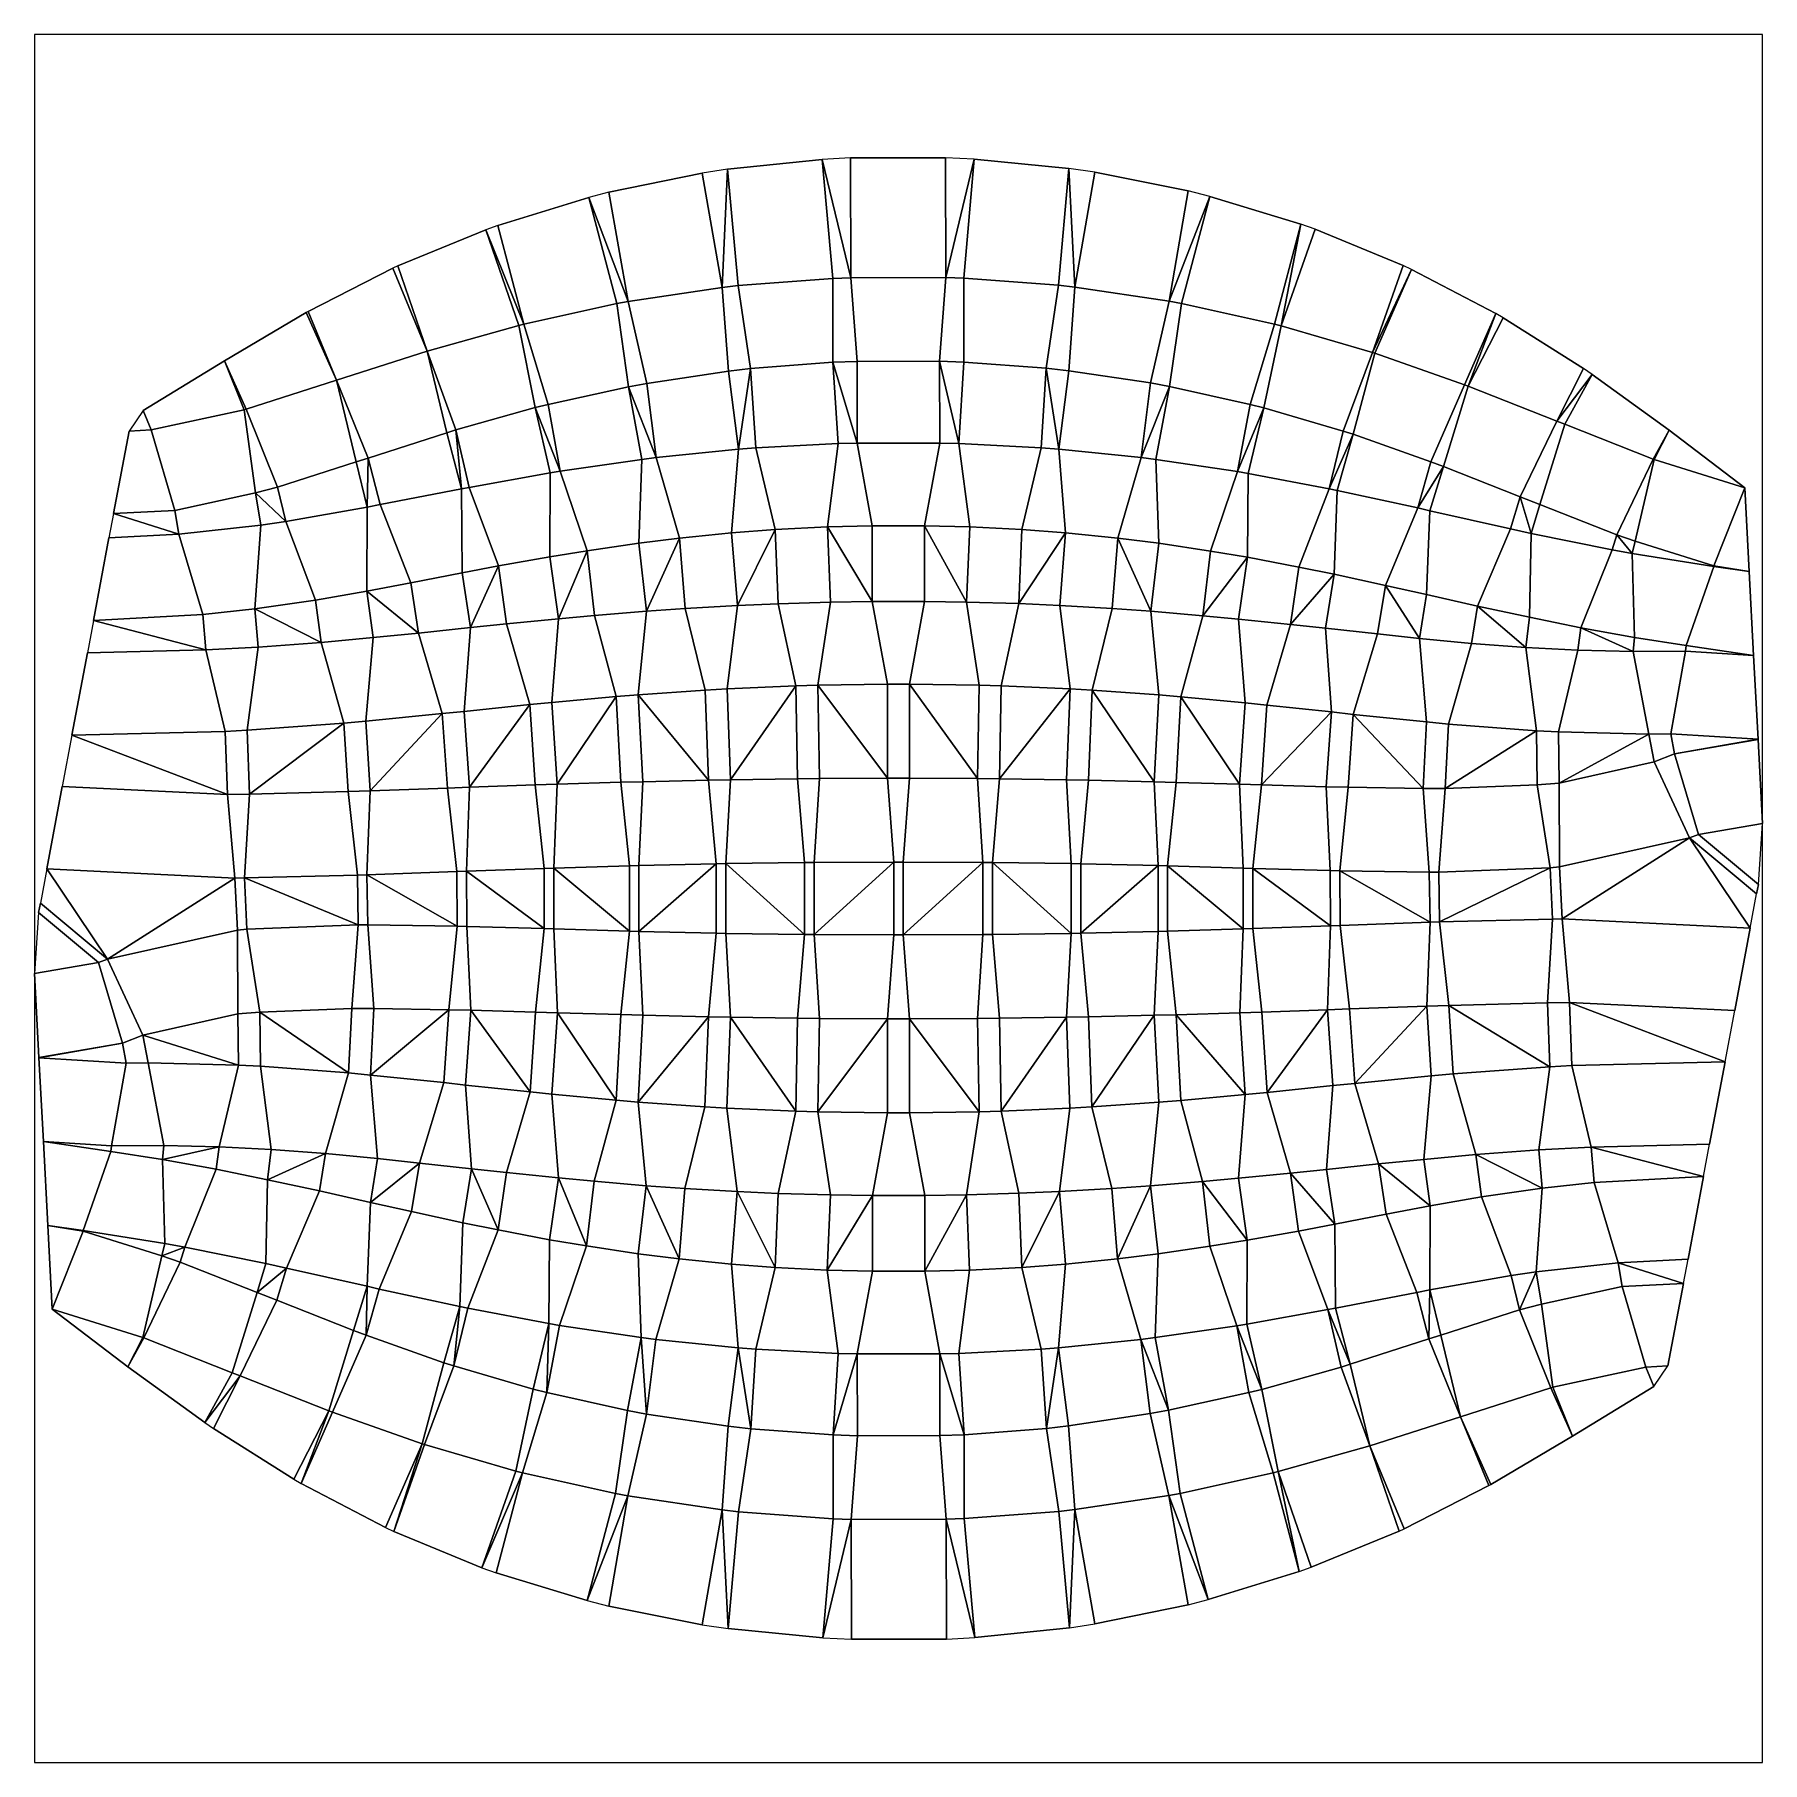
# Model space of a CAD drawing. Header units: metres. Extents: x -354 to 354, y -354 to 354.
import ezdxf

# ---------------------------------------------------------------- set-up
doc = ezdxf.new("R2010")
doc.units = ezdxf.units.M

msp = doc.modelspace()

# ---------------------------------------------------------------- linework, layer by layer
at = {"layer": 'ETM', "color": 5}
for points in [[(-26.950946, 254.452902), (-31.333945, 303.238485), (-70.145425, 299.229159), (-65.855546, 251.480054)], [(-70.145425, 299.229159), (-65.855546, 251.480054), (-26.950946, 254.452902), (-31.333945, 303.238485)], [(19.393894, 254.791394), (19.294463, 303.956017), (-19.723464, 303.852094), (-19.624135, 254.737497)], [(-19.723464, 303.852094), (-19.624135, 254.737497), (19.393894, 254.791394), (19.294463, 303.956017)], [(65.715092, 251.640046), (69.843185, 299.587022), (31.011686, 303.398055), (26.803641, 254.522451)], [(31.011686, 303.398055), (26.803641, 254.522451), (65.715092, 251.640046), (69.843185, 299.587022)], [(110.993744, 245.137081), (118.884933, 290.316337), (80.627211, 297.981601), (72.402792, 250.894513)], [(80.627211, 297.981601), (72.402792, 250.894513), (110.993744, 245.137081), (118.884933, 290.316337)], [(-72.28988, 250.752616), (-80.600297, 297.622214), (-118.824395, 289.790944), (-110.876278, 244.964668)], [(-118.824395, 289.790944), (-110.876278, 244.964668), (-72.28988, 250.752616), (-80.600297, 297.622214)], [(-115.592264, 244.093382), (-127.075647, 287.680554), (-164.365827, 276.197829), (-153.699532, 235.712056)], [(-164.365827, 276.197829), (-153.699532, 235.712056), (-115.592264, 244.093382), (-127.075647, 287.680554)], [(154.235056, 235.696264), (165.040204, 276.703893), (127.720197, 288.08926), (116.150331, 244.179376)], [(127.720197, 288.08926), (116.150331, 244.179376), (154.235056, 235.696264), (165.040204, 276.703893)], [(-155.850128, 235.173658), (-169.383432, 274.397259), (-205.466263, 259.55004), (-193.411423, 224.611472)], [(-205.466263, 259.55004), (-193.411423, 224.611472), (-155.850128, 235.173658), (-169.383432, 274.397259)], [(194.506912, 224.026884), (207.038686, 259.691305), (170.972895, 274.579845), (157.055119, 234.970973)], [(170.972895, 274.579845), (157.055119, 234.970973), (194.506912, 224.026884), (207.038686, 259.691305)], [(-193.411423, 224.611472), (-207.474253, 258.626129), (-242.224161, 240.881993), (-230.546283, 212.63597)], [(-242.224161, 240.881993), (-230.546283, 212.63597), (-193.411423, 224.611472), (-207.474253, 258.626129)], [(232.299464, 210.735041), (245.037631, 240.021254), (210.45839, 258.095672), (195.500783, 223.706762)], [(210.45839, 258.095672), (195.500783, 223.706762), (232.299464, 210.735041), (245.037631, 240.021254)], [(-65.855546, 251.480054), (-72.28988, 250.752616), (-69.737958, 216.405777), (-60.674863, 217.430411)], [(-69.737958, 216.405777), (-60.674863, 217.430411), (-65.855546, 251.480054), (-72.28988, 250.752616)], [(-26.897964, 220.011431), (-17.005368, 220.395689), (-19.624135, 254.737497), (-26.950946, 254.452902)], [(-19.624135, 254.737497), (-26.950946, 254.452902), (-26.897964, 220.011431), (-17.005368, 220.395689)], [(26.803641, 254.522451), (19.393894, 254.791394), (16.87001, 220.442482), (26.830725, 220.08095)], [(16.87001, 220.442482), (26.830725, 220.08095), (26.803641, 254.522451), (19.393894, 254.791394)], [(72.402792, 250.894513), (65.715092, 251.640046), (60.613575, 217.578451), (69.878034, 216.545666)], [(60.613575, 217.578451), (69.878034, 216.545666), (72.402792, 250.894513), (65.715092, 251.640046)], [(-110.876278, 244.964668), (-115.592264, 244.093382), (-110.725965, 209.997387), (-103.238594, 211.380691)], [(-110.725965, 209.997387), (-103.238594, 211.380691), (-110.876278, 244.964668), (-115.592264, 244.093382)], [(116.150331, 244.179376), (110.993744, 245.137081), (103.382618, 211.547075), (111.192945, 210.096506)], [(103.382618, 211.547075), (111.192945, 210.096506), (116.150331, 244.179376), (110.993744, 245.137081)], [(-230.546283, 212.63597), (-243.00573, 240.452224), (-276.603727, 220.613238), (-267.718127, 200.775753)], [(-276.603727, 220.613238), (-267.718127, 200.775753), (-230.546283, 212.63597), (-243.00573, 240.452224)], [(-153.699532, 235.712056), (-155.850128, 235.173658), (-149.028161, 201.414533), (-143.810621, 202.720737)], [(-149.028161, 201.414533), (-143.810621, 202.720737), (-153.699532, 235.712056), (-155.850128, 235.173658)], [(157.055119, 234.970973), (154.235056, 235.696264), (144.258034, 202.731484), (149.88977, 201.28306)], [(144.258034, 202.731484), (149.88977, 201.28306), (157.055119, 234.970973), (154.235056, 235.696264)], [(270.114213, 195.885151), (281.050393, 217.484412), (248.043518, 238.29198), (233.806342, 210.173161)], [(248.043518, 238.29198), (233.806342, 210.173161), (270.114213, 195.885151), (281.050393, 217.484412)], [(-268.556064, 200.551505), (-276.603727, 220.613238), (-309.89082, 200.256959), (-306.683037, 192.260391)], [(-309.89082, 200.256959), (-306.683037, 192.260391), (-268.556064, 200.551505), (-276.603727, 220.613238)], [(-193.411423, 224.611472), (-193.411423, 224.611472), (-185.317294, 191.134573), (-181.638807, 192.244464)], [(-185.317294, 191.134573), (-181.638807, 192.244464), (-193.411423, 224.611472), (-193.411423, 224.611472)], [(-60.674863, 217.430411), (-58.586476, 184.874389), (-24.75664, 186.630171), (-26.897964, 220.011431)], [(-24.75664, 186.630171), (-26.897964, 220.011431), (-60.674863, 217.430411), (-58.586476, 184.874389)], [(-17.005368, 220.395689), (-16.973176, 186.83411), (16.902228, 186.852303), (16.87001, 220.442482)], [(16.902228, 186.852303), (16.87001, 220.442482), (-17.005368, 220.395689), (-16.973176, 186.83411)], [(26.830725, 220.08095), (24.736155, 186.65375), (58.567146, 184.919522), (60.613575, 217.578451)], [(58.567146, 184.919522), (60.613575, 217.578451), (26.830725, 220.08095), (24.736155, 186.65375)], [(195.500783, 223.706762), (194.506912, 224.026884), (182.405343, 191.781426), (186.507573, 190.460112)], [(182.405343, 191.781426), (186.507573, 190.460112), (195.500783, 223.706762), (194.506912, 224.026884)], [(-103.238594, 211.380691), (-99.417553, 180.9235), (-65.713807, 184.329616), (-69.737958, 216.405777)], [(-65.713807, 184.329616), (-69.737958, 216.405777), (-103.238594, 211.380691), (-99.417553, 180.9235)], [(69.878034, 216.545666), (65.839863, 184.362928), (99.540753, 180.928824), (103.382618, 211.547075)], [(99.540753, 180.928824), (103.382618, 211.547075), (69.878034, 216.545666), (65.839863, 184.362928)], [(309.700973, 180.253752), (316.248351, 192.209751), (284.626957, 215.067926), (273.410426, 194.585708)], [(284.626957, 215.067926), (273.410426, 194.585708), (309.700973, 180.253752), (316.248351, 192.209751)], [(-230.546283, 212.63597), (-230.546283, 212.63597), (-222.556071, 179.134116), (-217.557709, 180.737464)], [(-222.556071, 179.134116), (-217.557709, 180.737464), (-230.546283, 212.63597), (-230.546283, 212.63597)], [(-143.810621, 202.720737), (-138.815972, 175.330742), (-105.292376, 180.20031), (-110.725965, 209.997387)], [(-105.292376, 180.20031), (-110.725965, 209.997387), (-143.810621, 202.720737), (-138.815972, 175.330742)], [(111.192945, 210.096506), (105.632925, 180.164228), (139.137238, 175.163762), (144.258034, 202.731484)], [(139.137238, 175.163762), (144.258034, 202.731484), (111.192945, 210.096506), (105.632925, 180.164228)], [(233.806342, 210.173161), (232.299464, 210.735041), (218.456121, 179.198087), (223.622139, 177.271799)], [(218.456121, 179.198087), (223.622139, 177.271799), (233.806342, 210.173161), (232.299464, 210.735041)], [(-267.718127, 200.775753), (-268.556064, 200.551505), (-263.770467, 166.444092), (-254.828593, 168.8371)], [(-263.770467, 166.444092), (-254.828593, 168.8371), (-267.718127, 200.775753), (-268.556064, 200.551505)], [(-181.638807, 192.244464), (-176.224122, 168.683583), (-142.881952, 174.670575), (-149.028161, 201.414533)], [(-142.881952, 174.670575), (-149.028161, 201.414533), (-181.638807, 192.244464), (-176.224122, 168.683583)], [(149.88977, 201.28306), (143.434347, 174.435448), (176.715198, 168.116543), (182.405343, 191.781426)], [(176.715198, 168.116543), (182.405343, 191.781426), (149.88977, 201.28306), (143.434347, 174.435448)], [(-306.683037, 192.260391), (-315.728346, 191.793093), (-322.084799, 157.943231), (-296.872234, 159.245761)], [(-322.084799, 157.943231), (-296.872234, 159.245761), (-306.683037, 192.260391), (-315.728346, 191.793093)], [(273.410426, 194.585708), (270.114213, 195.885151), (255.144564, 164.866977), (263.186394, 161.696703)], [(255.144564, 164.866977), (263.186394, 161.696703), (273.410426, 194.585708), (270.114213, 195.885151)], [(347.274321, 168.549702), (347.274321, 168.549702), (316.248351, 192.209751), (310.018075, 180.141978)], [(316.248351, 192.209751), (310.018075, 180.141978), (347.274321, 168.549702), (347.274321, 168.549702)], [(-217.557709, 180.737464), (-212.624233, 161.604124), (-179.376103, 168.093049), (-185.317294, 191.134573)], [(-179.376103, 168.093049), (-185.317294, 191.134573), (-217.557709, 180.737464), (-212.624233, 161.604124)], [(-58.586476, 184.874389), (-65.713807, 184.329616), (-68.483765, 149.999675), (-50.631201, 151.364225)], [(-68.483765, 149.999675), (-50.631201, 151.364225), (-58.586476, 184.874389), (-65.713807, 184.329616)], [(-29.200135, 152.476505), (-10.747247, 152.96), (-16.973176, 186.83411), (-24.75664, 186.630171)], [(-16.973176, 186.83411), (-24.75664, 186.630171), (-29.200135, 152.476505), (-10.747247, 152.96)], [(24.736155, 186.65375), (16.902228, 186.852303), (10.712687, 152.971524), (29.20142, 152.502923)], [(10.712687, 152.971524), (29.20142, 152.502923), (24.736155, 186.65375), (16.902228, 186.852303)], [(65.839863, 184.362928), (58.567146, 184.919522), (50.633219, 151.404296), (68.581307, 150.030698)], [(50.633219, 151.404296), (68.581307, 150.030698), (65.839863, 184.362928), (58.567146, 184.919522)], [(186.507573, 190.460112), (179.970411, 167.452611), (213.067562, 160.233087), (218.456121, 179.198087)], [(213.067562, 160.233087), (218.456121, 179.198087), (186.507573, 190.460112), (179.970411, 167.452611)], [(-254.828593, 168.8371), (-251.327383, 154.677044), (-217.974924, 160.606436), (-222.556071, 179.134116)], [(-217.974924, 160.606436), (-222.556071, 179.134116), (-254.828593, 168.8371), (-251.327383, 154.677044)], [(-99.417553, 180.9235), (-105.292376, 180.20031), (-106.565783, 145.78235), (-89.834956, 147.841914)], [(-106.565783, 145.78235), (-89.834956, 147.841914), (-99.417553, 180.9235), (-105.292376, 180.20031)], [(105.632925, 180.164228), (99.540753, 180.928824), (89.930686, 147.855206), (106.771891, 145.741556)], [(89.930686, 147.855206), (106.771891, 145.741556), (105.632925, 180.164228), (99.540753, 180.928824)], [(223.622139, 177.271799), (218.039292, 159.129373), (251.082289, 151.665912), (255.144564, 164.866977)], [(251.082289, 151.665912), (255.144564, 164.866977), (223.622139, 177.271799), (218.039292, 159.129373)], [(310.018075, 180.141978), (309.700973, 180.253752), (294.693778, 149.253723), (302.269272, 146.583466)], [(294.693778, 149.253723), (302.269272, 146.583466), (310.018075, 180.141978), (309.700973, 180.253752)], [(-138.815972, 175.330742), (-142.881952, 174.670575), (-143.004621, 140.229286), (-127.802848, 142.697499)], [(-143.004621, 140.229286), (-127.802848, 142.697499), (-138.815972, 175.330742), (-142.881952, 174.670575)], [(143.434347, 174.435448), (139.137238, 175.163762), (127.996739, 142.573782), (143.213842, 139.994645)], [(127.996739, 142.573782), (143.213842, 139.994645), (143.434347, 174.435448), (139.137238, 175.163762)], [(-296.872234, 159.245761), (-295.278848, 149.490589), (-261.607028, 153.198891), (-263.770467, 166.444092)], [(-261.607028, 153.198891), (-263.770467, 166.444092), (-296.872234, 159.245761), (-295.278848, 149.490589)], [(-176.224122, 168.683583), (-179.376103, 168.093049), (-178.979578, 133.653823), (-164.126752, 136.43655)], [(-178.979578, 133.653823), (-164.126752, 136.43655), (-176.224122, 168.683583), (-179.376103, 168.093049)], [(179.970411, 167.452611), (176.715198, 168.116543), (164.297128, 135.991643), (178.81557, 133.030467)], [(164.297128, 135.991643), (178.81557, 133.030467), (179.970411, 167.452611), (176.715198, 168.116543)], [(334.615072, 136.519074), (349.077798, 134.155441), (347.274322, 168.549702), (347.274321, 168.549702)], [(347.274322, 168.549702), (347.274321, 168.549702), (334.615072, 136.519074), (349.077798, 134.155441)], [(-212.624233, 161.604124), (-217.974924, 160.606436), (-218.157078, 126.165411), (-200.042137, 129.543115)], [(-218.157078, 126.165411), (-200.042137, 129.543115), (-212.624233, 161.604124), (-217.974924, 160.606436)], [(218.039292, 159.129373), (213.067562, 160.233087), (199.782484, 128.456929), (216.630574, 124.716685)], [(199.782484, 128.456929), (216.630574, 124.716685), (218.039292, 159.129373), (213.067562, 160.233087)], [(263.186394, 161.696703), (259.654375, 149.820216), (292.840928, 143.023478), (294.693778, 149.253723)], [(292.840928, 143.023478), (294.693778, 149.253723), (263.186394, 161.696703), (259.654375, 149.820216)], [(-295.278848, 149.490589), (-323.955846, 147.979392), (-330.312299, 114.129531), (-285.399895, 116.496289)], [(-330.312299, 114.129531), (-285.399895, 116.496289), (-295.278848, 149.490589), (-323.955846, 147.979392)], [(-251.327383, 154.677044), (-261.607028, 153.198891), (-264.068932, 118.845483), (-239.285727, 122.409164)], [(-264.068932, 118.845483), (-239.285727, 122.409164), (-251.327383, 154.677044), (-261.607028, 153.198891)], [(-89.834956, 147.841914), (-87.542843, 118.99825), (-66.118836, 120.239695), (-68.483765, 149.999675)], [(-66.118836, 120.239695), (-68.483765, 149.999675), (-89.834956, 147.841914), (-87.542843, 118.99825)], [(-50.631201, 151.364225), (-49.388353, 120.974432), (-27.938031, 121.615868), (-29.200135, 152.476505)], [(-27.938031, 121.615868), (-29.200135, 152.476505), (-50.631201, 151.364225), (-49.388353, 120.974432)], [(-10.747247, 152.96), (-10.736888, 121.874112), (10.723049, 121.87689), (10.712687, 152.971524)], [(10.723049, 121.87689), (10.712687, 152.971524), (-10.747247, 152.96), (-10.736888, 121.874112)], [(29.20142, 152.502923), (27.947973, 121.620356), (49.398312, 120.978504), (50.633219, 151.404296)], [(49.398312, 120.978504), (50.633219, 151.404296), (29.20142, 152.502923), (27.947973, 121.620356)], [(68.581307, 150.030698), (66.188344, 120.233885), (87.611284, 118.97436), (89.930686, 147.855206)], [(87.611284, 118.97436), (89.930686, 147.855206), (68.581307, 150.030698), (66.188344, 120.233885)], [(259.654375, 149.820216), (251.082289, 151.665912), (237.563182, 119.988611), (258.938731, 115.386141)], [(237.563182, 119.988611), (258.938731, 115.386141), (259.654375, 149.820216), (251.082289, 151.665912)], [(-127.802848, 142.697499), (-124.782589, 116.1266), (-103.394955, 117.88681), (-106.565783, 145.78235)], [(-103.394955, 117.88681), (-106.565783, 145.78235), (-127.802848, 142.697499), (-124.782589, 116.1266)], [(106.771891, 145.741556), (103.514138, 117.835382), (124.89792, 116.029045), (127.996739, 142.573782)], [(124.89792, 116.029045), (127.996739, 142.573782), (106.771891, 145.741556), (103.514138, 117.835382)], [(301.09012, 141.528098), (292.840928, 143.023478), (279.96228, 111.080435), (301.936732, 107.096996)], [(279.96228, 111.080435), (301.936732, 107.096996), (301.09012, 141.528098), (292.840928, 143.023478)], [(302.269272, 146.583466), (301.09012, 141.528098), (334.550749, 136.243302), (334.615072, 136.519074)], [(334.550749, 136.243302), (334.615072, 136.519074), (302.269272, 146.583466), (301.09012, 141.528098)], [(-164.126752, 136.43655), (-160.80925, 112.656958), (-139.455579, 114.790041), (-143.004621, 140.229286)], [(-139.455579, 114.790041), (-143.004621, 140.229286), (-164.126752, 136.43655), (-160.80925, 112.656958)], [(143.213842, 139.994645), (139.501518, 114.65535), (160.847045, 112.442334), (164.297128, 135.991643)], [(160.847045, 112.442334), (164.297128, 135.991643), (143.213842, 139.994645), (139.501518, 114.65535)], [(323.133909, 103.749097), (350.881275, 99.761182), (349.077798, 134.155441), (334.550749, 136.243302)], [(349.077798, 134.155441), (334.550749, 136.243302), (323.133909, 103.749097), (350.881275, 99.761182)], [(-200.042137, 129.543115), (-196.938477, 108.878193), (-175.597638, 111.136041), (-178.979578, 133.653823)], [(-175.597638, 111.136041), (-178.979578, 133.653823), (-200.042137, 129.543115), (-196.938477, 108.878193)], [(178.81557, 133.030467), (175.186337, 110.904364), (196.515655, 108.540265), (199.782484, 128.456929)], [(196.515655, 108.540265), (199.782484, 128.456929), (178.81557, 133.030467), (175.186337, 110.904364)], [(-239.285727, 122.409164), (-236.941389, 105.046583), (-215.573148, 107.02837), (-218.157078, 126.165411)], [(-215.573148, 107.02837), (-218.157078, 126.165411), (-239.285727, 122.409164), (-236.941389, 105.046583)], [(-49.388353, 120.974432), (-66.118836, 120.239695), (-70.356391, 86.059863), (-42.170802, 87.297663)], [(-70.356391, 86.059863), (-42.170802, 87.297663), (-49.388353, 120.974432), (-66.118836, 120.239695)], [(-33.130391, 87.568002), (-4.524764, 87.997464), (-10.736888, 121.874112), (-27.938031, 121.615868)], [(-10.736888, 121.874112), (-27.938031, 121.615868), (-33.130391, 87.568002), (-4.524764, 87.997464)], [(27.947973, 121.620356), (10.723049, 121.87689), (4.5197, 87.998634), (33.139683, 87.572391)], [(4.5197, 87.998634), (33.139683, 87.572391), (27.947973, 121.620356), (10.723049, 121.87689)], [(66.188344, 120.233885), (49.398312, 120.978504), (42.180099, 87.301878), (70.397044, 86.050489)], [(42.180099, 87.301878), (70.397044, 86.050489), (66.188344, 120.233885), (49.398312, 120.978504)], [(216.630574, 124.716685), (213.739873, 106.748789), (235.099165, 104.672881), (237.563182, 119.988611)], [(235.099165, 104.672881), (237.563182, 119.988611), (216.630574, 124.716685), (213.739873, 106.748789)], [(-285.399895, 116.496289), (-284.219449, 102.023535), (-262.789739, 103.162043), (-264.068932, 118.845483)], [(-262.789739, 103.162043), (-264.068932, 118.845483), (-285.399895, 116.496289), (-284.219449, 102.023535)], [(-124.782589, 116.1266), (-139.455579, 114.790041), (-142.265214, 80.463321), (-115.817035, 82.872478)], [(-142.265214, 80.463321), (-115.817035, 82.872478), (-124.782589, 116.1266), (-139.455579, 114.790041)], [(-87.542843, 118.99825), (-103.394955, 117.88681), (-106.803042, 83.614333), (-79.385711, 85.536647)], [(-106.803042, 83.614333), (-79.385711, 85.536647), (-87.542843, 118.99825), (-103.394955, 117.88681)], [(103.514138, 117.835382), (87.611284, 118.97436), (79.425917, 85.519653), (106.848295, 83.555635)], [(79.425917, 85.519653), (106.848295, 83.555635), (103.514138, 117.835382), (87.611284, 118.97436)], [(139.501518, 114.65535), (124.89792, 116.029045), (115.860662, 82.794338), (142.182609, 80.318351)], [(115.860662, 82.794338), (142.182609, 80.318351), (139.501518, 114.65535), (124.89792, 116.029045)], [(258.938731, 115.386141), (257.350099, 103.000753), (278.779751, 101.861129), (279.96228, 111.080435)], [(278.779751, 101.861129), (279.96228, 111.080435), (258.938731, 115.386141), (257.350099, 103.000753)], [(-196.938477, 108.878193), (-215.573148, 107.02837), (-218.625836, 72.722412), (-187.200872, 75.841899)], [(-218.625836, 72.722412), (-187.200872, 75.841899), (-196.938477, 108.878193), (-215.573148, 107.02837)], [(-160.80925, 112.656958), (-175.597638, 111.136041), (-178.206603, 76.793486), (-151.26489, 79.564315)], [(-178.206603, 76.793486), (-151.26489, 79.564315), (-160.80925, 112.656958), (-175.597638, 111.136041)], [(175.186337, 110.904364), (160.847045, 112.442334), (151.178853, 79.385657), (177.624233, 76.549241)], [(151.178853, 79.385657), (177.624233, 76.549241), (175.186337, 110.904364), (160.847045, 112.442334)], [(213.739873, 106.748789), (196.515655, 108.540265), (186.613645, 75.552872), (216.641392, 72.429711)], [(186.613645, 75.552872), (216.641392, 72.429711), (213.739873, 106.748789), (196.515655, 108.540265)], [(301.936732, 107.096996), (301.50089, 101.324709), (322.960447, 101.451768), (323.133909, 103.749097)], [(322.960447, 101.451768), (323.133909, 103.749097), (301.936732, 107.096996), (301.50089, 101.324709)], [(-284.219449, 102.023535), (-332.807759, 100.840519), (-339.164212, 66.990657), (-276.223169, 68.523129)], [(-339.164212, 66.990657), (-276.223169, 68.523129), (-284.219449, 102.023535), (-332.807759, 100.840519)], [(-236.941389, 105.046583), (-262.789739, 103.162043), (-267.191445, 69.002962), (-227.631655, 71.88717)], [(-267.191445, 69.002962), (-227.631655, 71.88717), (-236.941389, 105.046583), (-262.789739, 103.162043)], [(257.350099, 103.000753), (235.099165, 104.672881), (225.643438, 71.554804), (261.750022, 68.841443)], [(225.643438, 71.554804), (261.750022, 68.841443), (257.350099, 103.000753), (235.099165, 104.672881)], [(301.50089, 101.324709), (278.779751, 101.861129), (270.78172, 68.361139), (307.909099, 67.484605)], [(270.78172, 68.361139), (307.909099, 67.484605), (301.50089, 101.324709), (278.779751, 101.861129)], [(316.953401, 67.538156), (352.686205, 65.33921), (350.882728, 99.733471), (322.960447, 101.451768)], [(350.882728, 99.733471), (322.960447, 101.451768), (316.953401, 67.538156), (352.686205, 65.33921)], [(-79.385711, 85.536647), (-77.96628, 48.532714), (-68.923412, 48.702727), (-70.356391, 86.059863)], [(-68.923412, 48.702727), (-70.356391, 86.059863), (-79.385711, 85.536647), (-77.96628, 48.532714)], [(-42.170802, 87.297663), (-41.414152, 49.094915), (-32.370126, 49.18276), (-33.130391, 87.568002)], [(-32.370126, 49.18276), (-33.130391, 87.568002), (-42.170802, 87.297663), (-41.414152, 49.094915)], [(-4.524764, 87.997464), (-4.52226, 49.318002), (4.522204, 49.318002), (4.5197, 87.998634)], [(4.522204, 49.318002), (4.5197, 87.998634), (-4.524764, 87.997464), (-4.52226, 49.318002)], [(33.139683, 87.572391), (32.376438, 49.180928), (41.420463, 49.091912), (42.180099, 87.301878)], [(41.420463, 49.091912), (42.180099, 87.301878), (33.139683, 87.572391), (32.376438, 49.180928)], [(70.397044, 86.050489), (68.941348, 48.692696), (77.984151, 48.519345), (79.425917, 85.519653)], [(77.984151, 48.519345), (79.425917, 85.519653), (70.397044, 86.050489), (68.941348, 48.692696)], [(-151.26489, 79.564315), (-149.075563, 46.596813), (-140.036038, 46.895766), (-142.265214, 80.463321)], [(-140.036038, 46.895766), (-142.265214, 80.463321), (-151.26489, 79.564315), (-149.075563, 46.596813)], [(-115.817035, 82.872478), (-113.899087, 47.677856), (-104.857858, 47.919929), (-106.803042, 83.614333)], [(-104.857858, 47.919929), (-106.803042, 83.614333), (-115.817035, 82.872478), (-113.899087, 47.677856)], [(106.848295, 83.555635), (104.864263, 47.90006), (113.905454, 47.656778), (115.860662, 82.794338)], [(113.905454, 47.656778), (115.860662, 82.794338), (106.848295, 83.555635), (104.864263, 47.90006)], [(142.182609, 80.318351), (139.936422, 46.903797), (148.976559, 46.624053), (151.178853, 79.385657)], [(148.976559, 46.624053), (151.178853, 79.385657), (142.182609, 80.318351), (139.936422, 46.903797)], [(-227.631655, 71.88717), (-225.83533, 43.852146), (-216.796558, 44.173099), (-218.625836, 72.722412)], [(-216.796558, 44.173099), (-218.625836, 72.722412), (-227.631655, 71.88717), (-225.83533, 43.852146)], [(-187.200872, 75.841899), (-185.026528, 45.322659), (-175.988199, 45.655804), (-178.206603, 76.793486)], [(-175.988199, 45.655804), (-178.206603, 76.793486), (-187.200872, 75.841899), (-185.026528, 45.322659)], [(177.624233, 76.549241), (175.519096, 45.860411), (184.560361, 45.619944), (186.613645, 75.552872)], [(184.560361, 45.619944), (186.613645, 75.552872), (177.624233, 76.549241), (175.519096, 45.860411)], [(216.641392, 72.429711), (215.294727, 45.182382), (224.339173, 45.165364), (225.643438, 71.554804)], [(224.339173, 45.165364), (225.643438, 71.554804), (216.641392, 72.429711), (215.294727, 45.182382)], [(-276.223169, 68.523129), (-275.350152, 42.708169), (-266.306646, 42.839609), (-267.191445, 69.002962)], [(-266.306646, 42.839609), (-267.191445, 69.002962), (-276.223169, 68.523129), (-275.350152, 42.708169)], [(261.750022, 68.841443), (262.053277, 46.647813), (271.068481, 47.374711), (270.78172, 68.361139)], [(271.068481, 47.374711), (270.78172, 68.361139), (261.750022, 68.841443), (262.053277, 46.647813)], [(307.909099, 67.484605), (310.021369, 56.141774), (318.478692, 59.347389), (316.953401, 67.538156)], [(318.478692, 59.347389), (316.953401, 67.538156), (307.909099, 67.484605), (310.021369, 56.141774)], [(328.247274, 26.320244), (354.495944, 30.825506), (352.692468, 65.219765), (318.478692, 59.347389)], [(352.692468, 65.219765), (318.478692, 59.347389), (328.247274, 26.320244), (354.495944, 30.825506)], [(310.021369, 56.141774), (271.068481, 47.374711), (271.265789, 12.933767), (324.598761, 24.937332)], [(271.265789, 12.933767), (324.598761, 24.937332), (310.021369, 56.141774), (271.068481, 47.374711)], [(-275.350152, 42.708169), (-343.110527, 45.975443), (-349.466979, 12.125583), (-272.279966, 8.403775)], [(-349.466979, 12.125583), (-272.279966, 8.403775), (-275.350152, 42.708169), (-343.110527, 45.975443)], [(-225.83533, 43.852146), (-266.306646, 42.839609), (-268.378573, 8.460478), (-222.046835, 9.619634)], [(-268.378573, 8.460478), (-222.046835, 9.619634), (-225.83533, 43.852146), (-266.306646, 42.839609)], [(-185.026528, 45.322659), (-216.796558, 44.173099), (-218.147485, 9.758094), (-181.19186, 11.095288)], [(-218.147485, 9.758094), (-181.19186, 11.095288), (-185.026528, 45.322659), (-216.796558, 44.173099)], [(-149.075563, 46.596813), (-175.988199, 45.655804), (-177.2927, 11.239008), (-145.370399, 12.355182)], [(-177.2927, 11.239008), (-145.370399, 12.355182), (-149.075563, 46.596813), (-175.988199, 45.655804)], [(-113.899087, 47.677856), (-140.036038, 46.895766), (-141.470722, 12.484151), (-110.40943, 13.413591)], [(-141.470722, 12.484151), (-110.40943, 13.413591), (-113.899087, 47.677856), (-140.036038, 46.895766)], [(-77.96628, 48.532714), (-104.857858, 47.919929), (-106.50902, 13.518022), (-74.749797, 14.241727)], [(-106.50902, 13.518022), (-74.749797, 14.241727), (-77.96628, 48.532714), (-104.857858, 47.919929)], [(-41.414152, 49.094915), (-68.923412, 48.702727), (-70.848679, 14.315071), (-38.509366, 14.776119)], [(-70.848679, 14.315071), (-38.509366, 14.776119), (-41.414152, 49.094915), (-68.923412, 48.702727)], [(-34.607748, 14.814016), (-1.95093, 14.972612), (-4.52226, 49.318002), (-32.370126, 49.18276)], [(-4.52226, 49.318002), (-32.370126, 49.18276), (-34.607748, 14.814016), (-1.95093, 14.972612)], [(32.376438, 49.180928), (4.522204, 49.318002), (1.950876, 14.972612), (34.609613, 14.811894)], [(1.950876, 14.972612), (34.609613, 14.811894), (32.376438, 49.180928), (4.522204, 49.318002)], [(68.941348, 48.692696), (41.420463, 49.091912), (38.511231, 14.773493), (70.853924, 14.304332)], [(38.511231, 14.773493), (70.853924, 14.304332), (68.941348, 48.692696), (41.420463, 49.091912)], [(104.864263, 47.90006), (77.984151, 48.519345), (74.755014, 14.229548), (106.510823, 13.497933)], [(74.755014, 14.229548), (106.510823, 13.497933), (104.864263, 47.90006), (77.984151, 48.519345)], [(139.936422, 46.903797), (113.905454, 47.656778), (110.411217, 13.39298), (141.444222, 12.495309)], [(110.411217, 13.39298), (141.444222, 12.495309), (139.936422, 46.903797), (113.905454, 47.656778)], [(175.519096, 45.860411), (148.976559, 46.624053), (145.344162, 12.374627), (177.176367, 11.458798)], [(145.344162, 12.374627), (177.176367, 11.458798), (175.519096, 45.860411), (148.976559, 46.624053)], [(215.294727, 45.182382), (184.560361, 45.619944), (181.076794, 11.35506), (217.801429, 10.832215)], [(181.076794, 11.35506), (217.801429, 10.832215), (215.294727, 45.182382), (184.560361, 45.619944)], [(262.053277, 46.647813), (224.339173, 45.165364), (221.703227, 10.824873), (267.376605, 12.620182)], [(221.703227, 10.824873), (267.376605, 12.620182), (262.053277, 46.647813), (224.339173, 45.165364)], [(324.598761, 24.937332), (352.102498, 1.909245), (352.822608, 5.744025), (328.247274, 26.320244)], [(352.822608, 5.744025), (328.247274, 26.320244), (324.598761, 24.937332), (352.102498, 1.909245)], [(-70.853958, -14.304363), (-70.848679, 14.315071), (-74.749797, 14.241727), (-74.755049, -14.229579)], [(-74.749797, 14.241727), (-74.755049, -14.229579), (-70.853958, -14.304363), (-70.848679, 14.315071)], [(-34.609665, -14.811921), (-34.607748, 14.814016), (-38.509366, 14.776119), (-38.511278, -14.77352)], [(-38.509366, 14.776119), (-38.511278, -14.77352), (-34.609665, -14.811921), (-34.607748, 14.814016)], [(1.950876, -14.97264), (1.950876, 14.972612), (-1.95093, 14.972612), (-1.95093, -14.97264)], [(-1.95093, 14.972612), (-1.95093, -14.97264), (1.950876, -14.97264), (1.950876, 14.972612)], [(38.509319, -14.776149), (38.511231, 14.773493), (34.609613, 14.811894), (34.607696, -14.814045)], [(34.609613, 14.811894), (34.607696, -14.814045), (38.509319, -14.776149), (38.511231, 14.773493)], [(74.749762, -14.24175), (74.755014, 14.229548), (70.853924, 14.304332), (70.848645, -14.315095)], [(70.853924, 14.304332), (70.848645, -14.315095), (74.749762, -14.24175), (74.755014, 14.229548)], [(-267.376599, -12.620216), (-268.378573, 8.460478), (-272.279966, 8.403775), (-271.265783, -12.933802)], [(-272.279966, 8.403775), (-271.265783, -12.933802), (-267.376599, -12.620216), (-268.378573, 8.460478)], [(-217.801411, -10.832252), (-218.147485, 9.758094), (-222.046835, 9.619634), (-221.703212, -10.824911)], [(-222.046835, 9.619634), (-221.703212, -10.824911), (-217.801411, -10.832252), (-218.147485, 9.758094)], [(-177.176347, -11.458835), (-177.2927, 11.239008), (-181.19186, 11.095288), (-181.076776, -11.355096)], [(-181.19186, 11.095288), (-181.076776, -11.355096), (-177.176347, -11.458835), (-177.2927, 11.239008)], [(-141.444183, -12.495346), (-141.470722, 12.484151), (-145.370399, 12.355182), (-145.344125, -12.374663)], [(-145.370399, 12.355182), (-145.344125, -12.374663), (-141.444183, -12.495346), (-141.470722, 12.484151)], [(-106.510826, -13.497966), (-106.50902, 13.518022), (-110.40943, 13.413591), (-110.411221, -13.393014)], [(-110.40943, 13.413591), (-110.411221, -13.393014), (-106.510826, -13.497966), (-106.50902, 13.518022)], [(110.409426, -13.413611), (110.411217, 13.39298), (106.510823, 13.497933), (106.509017, -13.518042)], [(106.510823, 13.497933), (106.509017, -13.518042), (110.409426, -13.413611), (110.411217, 13.39298)], [(145.370436, -12.3552), (145.344162, 12.374627), (141.444222, 12.495309), (141.470761, -12.484169)], [(141.444222, 12.495309), (141.470761, -12.484169), (145.370436, -12.3552), (145.344162, 12.374627)], [(181.191878, -11.095305), (181.076794, 11.35506), (177.176367, 11.458798), (177.29272, -11.239025)], [(177.176367, 11.458798), (177.29272, -11.239025), (181.191878, -11.095305), (181.076794, 11.35506)], [(222.04685, -9.61965), (221.703227, 10.824873), (217.801429, 10.832215), (218.147502, -9.758109)], [(217.801429, 10.832215), (218.147502, -9.758109), (222.04685, -9.61965), (221.703227, 10.824873)], [(272.279972, -8.403795), (271.265789, 12.933767), (267.376605, 12.620182), (268.378579, -8.460498)], [(267.376605, 12.620182), (268.378579, -8.460498), (272.279972, -8.403795), (271.265789, 12.933767)], [(-324.598762, -24.937366), (-352.102498, -1.90928), (-352.822607, -5.74406), (-328.247275, -26.320277)], [(-352.822607, -5.74406), (-328.247275, -26.320277), (-324.598762, -24.937366), (-352.102498, -1.90928)], [(-271.265783, -12.933802), (-324.598762, -24.937366), (-310.021369, -56.141812), (-271.068477, -47.37475)], [(-310.021369, -56.141812), (-271.068477, -47.37475), (-271.265783, -12.933802), (-324.598762, -24.937366)], [(-221.703212, -10.824911), (-267.376599, -12.620216), (-262.053272, -46.647853), (-224.339161, -45.165407)], [(-262.053272, -46.647853), (-224.339161, -45.165407), (-221.703212, -10.824911), (-267.376599, -12.620216)], [(-181.076776, -11.355096), (-217.801411, -10.832252), (-215.294708, -45.182425), (-184.560344, -45.619986)], [(-215.294708, -45.182425), (-184.560344, -45.619986), (-181.076776, -11.355096), (-217.801411, -10.832252)], [(-145.344125, -12.374663), (-177.176347, -11.458835), (-175.519073, -45.860453), (-148.976524, -46.624095)], [(-175.519073, -45.860453), (-148.976524, -46.624095), (-145.344125, -12.374663), (-177.176347, -11.458835)], [(-110.411221, -13.393014), (-141.444183, -12.495346), (-139.936382, -46.903839), (-113.905458, -47.656817)], [(-139.936382, -46.903839), (-113.905458, -47.656817), (-110.411221, -13.393014), (-141.444183, -12.495346)], [(-74.755049, -14.229579), (-106.510826, -13.497966), (-104.864263, -47.900099), (-77.984187, -48.519382)], [(-104.864263, -47.900099), (-77.984187, -48.519382), (-74.755049, -14.229579), (-106.510826, -13.497966)], [(106.509017, -13.518042), (74.749762, -14.24175), (77.966248, -48.532741), (104.857857, -47.919954)], [(77.966248, -48.532741), (104.857857, -47.919954), (106.509017, -13.518042), (74.749762, -14.24175)], [(141.470761, -12.484169), (110.409426, -13.413611), (113.899083, -47.677881), (140.036078, -46.895789)], [(113.899083, -47.677881), (140.036078, -46.895789), (141.470761, -12.484169), (110.409426, -13.413611)], [(177.29272, -11.239025), (145.370436, -12.3552), (149.075602, -46.596836), (175.988223, -45.655825)], [(149.075602, -46.596836), (175.988223, -45.655825), (177.29272, -11.239025), (145.370436, -12.3552)], [(218.147502, -9.758109), (181.191878, -11.095305), (185.026548, -45.322679), (216.796576, -44.173118)], [(185.026548, -45.322679), (216.796576, -44.173118), (218.147502, -9.758109), (181.191878, -11.095305)], [(268.378579, -8.460498), (222.04685, -9.61965), (225.835341, -43.852166), (266.306649, -42.839634)], [(225.835341, -43.852166), (266.306649, -42.839634), (268.378579, -8.460498), (222.04685, -9.61965)], [(275.350157, -42.708195), (343.110528, -45.97547), (349.466982, -12.125605), (272.279972, -8.403795)], [(349.466982, -12.125605), (272.279972, -8.403795), (275.350157, -42.708195), (343.110528, -45.97547)], [(-38.511278, -14.77352), (-70.853958, -14.304363), (-68.941379, -48.692732), (-41.420506, -49.091945)], [(-68.941379, -48.692732), (-41.420506, -49.091945), (-38.511278, -14.77352), (-70.853958, -14.304363)], [(-32.376491, -49.18096), (-4.52226, -49.318035), (-1.95093, -14.97264), (-34.609665, -14.811921)], [(-1.95093, -14.97264), (-34.609665, -14.811921), (-32.376491, -49.18096), (-4.52226, -49.318035)], [(34.607696, -14.814045), (1.950876, -14.97264), (4.522205, -49.318035), (32.370072, -49.182794)], [(4.522205, -49.318035), (32.370072, -49.182794), (34.607696, -14.814045), (1.950876, -14.97264)], [(70.848645, -14.315095), (38.509319, -14.776149), (41.414111, -49.094949), (68.923383, -48.702756)], [(41.414111, -49.094949), (68.923383, -48.702756), (70.848645, -14.315095), (38.509319, -14.776149)], [(-328.247275, -26.320277), (-354.495944, -30.825538), (-352.692469, -65.219802), (-318.478694, -59.347429)], [(-352.692469, -65.219802), (-318.478694, -59.347429), (-328.247275, -26.320277), (-354.495944, -30.825538)], [(-271.068477, -47.37475), (-270.781721, -68.361168), (-261.750021, -68.841475), (-262.053272, -46.647853)], [(-261.750021, -68.841475), (-262.053272, -46.647853), (-271.068477, -47.37475), (-270.781721, -68.361168)], [(-224.339161, -45.165407), (-225.643426, -71.55484), (-216.641373, -72.429748), (-215.294708, -45.182425)], [(-216.641373, -72.429748), (-215.294708, -45.182425), (-224.339161, -45.165407), (-225.643426, -71.55484)], [(-184.560344, -45.619986), (-186.613628, -75.55291), (-177.624209, -76.54928), (-175.519073, -45.860453)], [(-177.624209, -76.54928), (-175.519073, -45.860453), (-184.560344, -45.619986), (-186.613628, -75.55291)], [(-148.976524, -46.624095), (-151.178817, -79.385695), (-142.182567, -80.318389), (-139.936382, -46.903839)], [(-142.182567, -80.318389), (-139.936382, -46.903839), (-148.976524, -46.624095), (-151.178817, -79.385695)], [(-113.905458, -47.656817), (-115.86066, -82.794371), (-106.848289, -83.555666), (-104.864263, -47.900099)], [(-106.848289, -83.555666), (-104.864263, -47.900099), (-113.905458, -47.656817), (-115.86066, -82.794371)], [(-77.984187, -48.519382), (-79.42595, -85.519681), (-70.397072, -86.050517), (-68.941379, -48.692732)], [(-70.397072, -86.050517), (-68.941379, -48.692732), (-77.984187, -48.519382), (-79.42595, -85.519681)], [(-41.420506, -49.091945), (-42.18014, -87.301896), (-33.139734, -87.572409), (-32.376491, -49.18096)], [(-33.139734, -87.572409), (-32.376491, -49.18096), (-41.420506, -49.091945), (-42.18014, -87.301896)], [(-4.52226, -49.318035), (-4.519756, -87.998658), (4.524709, -87.997487), (4.522205, -49.318035)], [(4.524709, -87.997487), (4.522205, -49.318035), (-4.52226, -49.318035), (-4.519756, -87.998658)], [(32.370072, -49.182794), (33.130335, -87.568029), (42.170759, -87.297691), (41.414111, -49.094949)], [(42.170759, -87.297691), (41.414111, -49.094949), (32.370072, -49.182794), (33.130335, -87.568029)], [(68.923383, -48.702756), (70.356371, -86.059884), (79.385688, -85.536665), (77.966248, -48.532741)], [(79.385688, -85.536665), (77.966248, -48.532741), (68.923383, -48.702756), (70.356371, -86.059884)], [(104.857857, -47.919954), (106.803041, -83.614346), (115.817032, -82.872491), (113.899083, -47.677881)], [(115.817032, -82.872491), (113.899083, -47.677881), (104.857857, -47.919954), (106.803041, -83.614346)], [(140.036078, -46.895789), (142.265254, -80.463327), (151.264929, -79.564321), (149.075602, -46.596836)], [(151.264929, -79.564321), (149.075602, -46.596836), (140.036078, -46.895789), (142.265254, -80.463327)], [(175.988223, -45.655825), (178.206631, -76.793491), (187.200895, -75.841903), (185.026548, -45.322679)], [(187.200895, -75.841903), (185.026548, -45.322679), (175.988223, -45.655825), (178.206631, -76.793491)], [(216.796576, -44.173118), (218.625848, -72.722417), (227.631661, -71.887178), (225.835341, -43.852166)], [(227.631661, -71.887178), (225.835341, -43.852166), (216.796576, -44.173118), (218.625848, -72.722417)], [(266.306649, -42.839634), (267.191445, -69.00297), (276.223171, -68.523138), (275.350157, -42.708195)], [(276.223171, -68.523138), (275.350157, -42.708195), (266.306649, -42.839634), (267.191445, -69.00297)], [(-318.478694, -59.347429), (-316.953405, -67.538183), (-307.9091, -67.484632), (-310.021369, -56.141812)], [(-307.9091, -67.484632), (-310.021369, -56.141812), (-318.478694, -59.347429), (-316.953405, -67.538183)], [(-316.953405, -67.538183), (-352.686206, -65.339236), (-350.882731, -99.733489), (-322.96045, -101.451788)], [(-350.882731, -99.733489), (-322.96045, -101.451788), (-316.953405, -67.538183), (-352.686206, -65.339236)], [(-270.781721, -68.361168), (-307.9091, -67.484632), (-301.500895, -101.324727), (-278.779751, -101.861148)], [(-301.500895, -101.324727), (-278.779751, -101.861148), (-270.781721, -68.361168), (-307.9091, -67.484632)], [(-225.643426, -71.55484), (-261.750021, -68.841475), (-257.350101, -103.000776), (-235.099155, -104.672907)], [(-257.350101, -103.000776), (-235.099155, -104.672907), (-225.643426, -71.55484), (-261.750021, -68.841475)], [(267.191445, -69.00297), (227.631661, -71.887178), (236.941392, -105.046583), (262.789741, -103.162043)], [(236.941392, -105.046583), (262.789741, -103.162043), (267.191445, -69.00297), (227.631661, -71.887178)], [(284.21945, -102.023537), (332.807765, -100.840521), (339.164216, -66.990666), (276.223171, -68.523138)], [(339.164216, -66.990666), (276.223171, -68.523138), (284.21945, -102.023537), (332.807765, -100.840521)], [(-186.613628, -75.55291), (-216.641373, -72.429748), (-213.739854, -106.748814), (-196.515637, -108.540292)], [(-213.739854, -106.748814), (-196.515637, -108.540292), (-186.613628, -75.55291), (-216.641373, -72.429748)], [(-151.178817, -79.385695), (-177.624209, -76.54928), (-175.186309, -110.904393), (-160.847005, -112.442363)], [(-175.186309, -110.904393), (-160.847005, -112.442363), (-151.178817, -79.385695), (-177.624209, -76.54928)], [(178.206631, -76.793491), (151.264929, -79.564321), (160.809286, -112.656956), (175.59767, -111.136039)], [(160.809286, -112.656956), (175.59767, -111.136039), (178.206631, -76.793491), (151.264929, -79.564321)], [(218.625848, -72.722417), (187.200895, -75.841903), (196.938496, -108.878192), (215.573163, -107.028369)], [(196.938496, -108.878192), (215.573163, -107.028369), (218.625848, -72.722417), (187.200895, -75.841903)], [(-115.86066, -82.794371), (-142.182567, -80.318389), (-139.501473, -114.655379), (-124.897915, -116.029069)], [(-139.501473, -114.655379), (-124.897915, -116.029069), (-115.86066, -82.794371), (-142.182567, -80.318389)], [(-79.42595, -85.519681), (-106.848289, -83.555666), (-103.514131, -117.835406), (-87.611316, -118.974381)], [(-103.514131, -117.835406), (-87.611316, -118.974381), (-79.42595, -85.519681), (-106.848289, -83.555666)], [(106.803041, -83.614346), (79.385688, -85.536665), (87.542821, -118.998261), (103.394961, -117.886816)], [(87.542821, -118.998261), (103.394961, -117.886816), (106.803041, -83.614346), (79.385688, -85.536665)], [(142.265254, -80.463327), (115.817032, -82.872491), (124.782587, -116.126604), (139.455625, -114.790039)], [(124.782587, -116.126604), (139.455625, -114.790039), (142.265254, -80.463327), (115.817032, -82.872491)], [(-42.18014, -87.301896), (-70.397072, -86.050517), (-66.188363, -120.233904), (-49.398341, -120.978517)], [(-66.188363, -120.233904), (-49.398341, -120.978517), (-42.18014, -87.301896), (-70.397072, -86.050517)], [(-27.948033, -121.620366), (-10.72311, -121.876904), (-4.519756, -87.998658), (-33.139734, -87.572409)], [(-4.519756, -87.998658), (-33.139734, -87.572409), (-27.948033, -121.620366), (-10.72311, -121.876904)], [(33.130335, -87.568029), (4.524709, -87.997487), (10.736827, -121.874129), (27.937971, -121.615887)], [(10.736827, -121.874129), (27.937971, -121.615887), (33.130335, -87.568029), (4.524709, -87.997487)], [(70.356371, -86.059884), (42.170759, -87.297691), (49.388317, -120.974449), (66.118823, -120.239707)], [(49.388317, -120.974449), (66.118823, -120.239707), (70.356371, -86.059884), (42.170759, -87.297691)], [(-323.133911, -103.7491), (-350.881279, -99.761181), (-349.077805, -134.155434), (-334.550754, -136.243296)], [(-349.077805, -134.155434), (-334.550754, -136.243296), (-323.133911, -103.7491), (-350.881279, -99.761181)], [(-322.96045, -101.451788), (-323.133911, -103.7491), (-301.936736, -107.096996), (-301.500895, -101.324727)], [(-301.936736, -107.096996), (-301.500895, -101.324727), (-322.96045, -101.451788), (-323.133911, -103.7491)], [(-278.779751, -101.861148), (-279.96228, -111.080439), (-258.938733, -115.386148), (-257.350101, -103.000776)], [(-258.938733, -115.386148), (-257.350101, -103.000776), (-278.779751, -101.861148), (-279.96228, -111.080439)], [(-235.099155, -104.672907), (-237.56317, -119.988626), (-216.630554, -124.716702), (-213.739854, -106.748814)], [(-216.630554, -124.716702), (-213.739854, -106.748814), (-235.099155, -104.672907), (-237.56317, -119.988626)], [(215.573163, -107.028369), (218.15709, -126.165389), (239.285728, -122.409144), (236.941392, -105.046583)], [(239.285728, -122.409144), (236.941392, -105.046583), (215.573163, -107.028369), (218.15709, -126.165389)], [(262.789741, -103.162043), (264.068932, -118.845467), (285.399893, -116.496274), (284.21945, -102.023537)], [(285.399893, -116.496274), (284.21945, -102.023537), (262.789741, -103.162043), (264.068932, -118.845467)], [(-279.96228, -111.080439), (-301.936736, -107.096996), (-301.090127, -141.528093), (-292.840932, -143.023475)], [(-301.090127, -141.528093), (-292.840932, -143.023475), (-279.96228, -111.080439), (-301.936736, -107.096996)], [(-196.515637, -108.540292), (-199.782467, -128.456946), (-178.815542, -133.030488), (-175.186309, -110.904393)], [(-178.815542, -133.030488), (-175.186309, -110.904393), (-196.515637, -108.540292), (-199.782467, -128.456946)], [(-160.847005, -112.442363), (-164.297086, -135.991666), (-143.213794, -139.994667), (-139.501473, -114.655379)], [(-143.213794, -139.994667), (-139.501473, -114.655379), (-160.847005, -112.442363), (-164.297086, -135.991666)], [(139.455625, -114.790039), (143.004664, -140.229261), (164.126786, -136.436525), (160.809286, -112.656956)], [(164.126786, -136.436525), (160.809286, -112.656956), (139.455625, -114.790039), (143.004664, -140.229261)], [(175.59767, -111.136039), (178.979608, -133.653798), (200.042153, -129.543092), (196.938496, -108.878192)], [(200.042153, -129.543092), (196.938496, -108.878192), (175.59767, -111.136039), (178.979608, -133.653798)], [(-237.56317, -119.988626), (-258.938733, -115.386148), (-259.654383, -149.820214), (-251.082282, -151.665915)], [(-259.654383, -149.820214), (-251.082282, -151.665915), (-237.56317, -119.988626), (-258.938733, -115.386148)], [(-124.897915, -116.029069), (-127.996732, -142.573795), (-106.771882, -145.741568), (-103.514131, -117.835406)], [(-106.771882, -145.741568), (-103.514131, -117.835406), (-124.897915, -116.029069), (-127.996732, -142.573795)], [(-87.611316, -118.974381), (-89.930712, -147.855211), (-68.58132, -150.030701), (-66.188363, -120.233904)], [(-68.58132, -150.030701), (-66.188363, -120.233904), (-87.611316, -118.974381), (-89.930712, -147.855211)], [(66.118823, -120.239707), (68.483755, -149.999669), (89.834935, -147.841905), (87.542821, -118.998261)], [(89.834935, -147.841905), (87.542821, -118.998261), (66.118823, -120.239707), (68.483755, -149.999669)], [(103.394961, -117.886816), (106.565791, -145.782336), (127.802847, -142.697483), (124.782587, -116.126604)], [(127.802847, -142.697483), (124.782587, -116.126604), (103.394961, -117.886816), (106.565791, -145.782336)], [(264.068932, -118.845467), (239.285728, -122.409144), (251.327376, -154.677021), (261.607025, -153.198869)], [(251.327376, -154.677021), (261.607025, -153.198869), (264.068932, -118.845467), (239.285728, -122.409144)], [(295.278841, -149.490569), (323.955855, -147.979373), (330.312307, -114.129518), (285.399893, -116.496274)], [(330.312307, -114.129518), (285.399893, -116.496274), (295.278841, -149.490569), (323.955855, -147.979373)], [(-199.782467, -128.456946), (-216.630554, -124.716702), (-218.03927, -159.129381), (-213.067544, -160.233095)], [(-218.03927, -159.129381), (-213.067544, -160.233095), (-199.782467, -128.456946), (-216.630554, -124.716702)], [(-49.398341, -120.978517), (-50.633245, -151.404294), (-29.201476, -152.502918), (-27.948033, -121.620366)], [(-29.201476, -152.502918), (-27.948033, -121.620366), (-49.398341, -120.978517), (-50.633245, -151.404294)], [(-10.72311, -121.876904), (-10.712751, -152.971522), (10.747182, -152.96), (10.736827, -121.874129)], [(10.747182, -152.96), (10.736827, -121.874129), (-10.72311, -121.876904), (-10.712751, -152.971522)], [(27.937971, -121.615887), (29.200077, -152.476509), (50.631167, -151.364226), (49.388317, -120.974449)], [(50.631167, -151.364226), (49.388317, -120.974449), (27.937971, -121.615887), (29.200077, -152.476509)], [(218.15709, -126.165389), (200.042153, -129.543092), (212.624244, -161.604097), (217.974939, -160.606409)], [(212.624244, -161.604097), (217.974939, -160.606409), (218.15709, -126.165389), (200.042153, -129.543092)], [(-334.615077, -136.519068), (-349.077805, -134.155434), (-347.274329, -168.549696), (-347.274329, -168.549696)], [(-347.274329, -168.549696), (-347.274329, -168.549696), (-334.615077, -136.519068), (-349.077805, -134.155434)], [(-164.297086, -135.991666), (-178.815542, -133.030488), (-179.970378, -167.452624), (-176.715152, -168.116558)], [(-179.970378, -167.452624), (-176.715152, -168.116558), (-164.297086, -135.991666), (-178.815542, -133.030488)], [(178.979608, -133.653798), (164.126786, -136.436525), (176.224156, -168.683554), (179.376137, -168.093019)], [(176.224156, -168.683554), (179.376137, -168.093019), (178.979608, -133.653798), (164.126786, -136.436525)], [(-334.550754, -136.243296), (-334.615077, -136.519068), (-302.26928, -146.583461), (-301.090127, -141.528093)], [(-302.26928, -146.583461), (-301.090127, -141.528093), (-334.550754, -136.243296), (-334.615077, -136.519068)], [(-127.996732, -142.573795), (-143.213794, -139.994667), (-143.434293, -174.435462), (-139.137226, -175.163769)], [(-143.434293, -174.435462), (-139.137226, -175.163769), (-127.996732, -142.573795), (-143.213794, -139.994667)], [(143.004664, -140.229261), (127.802847, -142.697483), (138.815973, -175.330721), (142.882002, -174.670545)], [(138.815973, -175.330721), (142.882002, -174.670545), (143.004664, -140.229261), (127.802847, -142.697483)], [(-294.693782, -149.25372), (-302.26928, -146.583461), (-310.018084, -180.141974), (-309.700981, -180.253748)], [(-310.018084, -180.141974), (-309.700981, -180.253748), (-294.693782, -149.25372), (-302.26928, -146.583461)], [(-292.840932, -143.023475), (-294.693782, -149.25372), (-263.186403, -161.696699), (-259.654383, -149.820214)], [(-263.186403, -161.696699), (-259.654383, -149.820214), (-292.840932, -143.023475), (-294.693782, -149.25372)], [(-89.930712, -147.855211), (-106.771882, -145.741568), (-105.632908, -180.164235), (-99.540772, -180.928825)], [(-105.632908, -180.164235), (-99.540772, -180.928825), (-89.930712, -147.855211), (-106.771882, -145.741568)], [(106.565791, -145.782336), (89.834935, -147.841905), (99.417535, -180.923485), (105.292389, -180.20029)], [(99.417535, -180.923485), (105.292389, -180.20029), (106.565791, -145.782336), (89.834935, -147.841905)], [(-251.082282, -151.665915), (-255.144558, -164.866981), (-223.622119, -177.27181), (-218.03927, -159.129381)], [(-223.622119, -177.27181), (-218.03927, -159.129381), (-251.082282, -151.665915), (-255.144558, -164.866981)], [(-50.633245, -151.404294), (-68.58132, -150.030701), (-65.839869, -184.362923), (-58.567163, -184.919514)], [(-65.839869, -184.362923), (-58.567163, -184.919514), (-50.633245, -151.404294), (-68.58132, -150.030701)], [(-24.736218, -186.653739), (-16.902297, -186.852293), (-10.712751, -152.971522), (-29.201476, -152.502918)], [(-10.712751, -152.971522), (-29.201476, -152.502918), (-24.736218, -186.653739), (-16.902297, -186.852293)], [(29.200077, -152.476509), (10.747182, -152.96), (16.973104, -186.834105), (24.756575, -186.630167)], [(16.973104, -186.834105), (24.756575, -186.630167), (29.200077, -152.476509), (10.747182, -152.96)], [(68.483755, -149.999669), (50.631167, -151.364226), (58.586452, -184.874383), (65.713806, -184.329606)], [(58.586452, -184.874383), (65.713806, -184.329606), (68.483755, -149.999669), (50.631167, -151.364226)], [(217.974939, -160.606409), (222.556086, -179.134092), (254.828587, -168.837083), (251.327376, -154.677021)], [(254.828587, -168.837083), (251.327376, -154.677021), (217.974939, -160.606409), (222.556086, -179.134092)], [(261.607025, -153.198869), (263.770463, -166.444075), (296.872227, -159.245747), (295.278841, -149.490569)], [(296.872227, -159.245747), (295.278841, -149.490569), (261.607025, -153.198869), (263.770463, -166.444075)], [(-255.144558, -164.866981), (-263.186403, -161.696699), (-273.410438, -194.585709), (-270.114216, -195.885156)], [(-273.410438, -194.585709), (-270.114216, -195.885156), (-255.144558, -164.866981), (-263.186403, -161.696699)], [(-213.067544, -160.233095), (-218.456104, -179.198096), (-186.507542, -190.460128), (-179.970378, -167.452624)], [(-186.507542, -190.460128), (-179.970378, -167.452624), (-213.067544, -160.233095), (-218.456104, -179.198096)], [(179.376137, -168.093019), (185.317329, -191.134544), (217.557723, -180.737441), (212.624244, -161.604097)], [(217.557723, -180.737441), (212.624244, -161.604097), (179.376137, -168.093019), (185.317329, -191.134544)], [(306.683031, -192.260378), (315.728355, -191.793079), (322.084808, -157.943215), (296.872227, -159.245747)], [(322.084808, -157.943215), (296.872227, -159.245747), (306.683031, -192.260378), (315.728355, -191.793079)], [(-347.274329, -168.549696), (-347.274329, -168.549696), (-316.24836, -192.209746), (-310.018084, -180.141974)], [(-316.24836, -192.209746), (-310.018084, -180.141974), (-347.274329, -168.549696), (-347.274329, -168.549696)], [(-176.715152, -168.116558), (-182.405297, -191.781446), (-149.889715, -201.283081), (-143.434293, -174.435462)], [(-149.889715, -201.283081), (-143.434293, -174.435462), (-176.715152, -168.116558), (-182.405297, -191.781446)], [(142.882002, -174.670545), (149.028213, -201.414502), (181.638843, -192.244435), (176.224156, -168.683554)], [(181.638843, -192.244435), (176.224156, -168.683554), (142.882002, -174.670545), (149.028213, -201.414502)], [(263.770463, -166.444075), (254.828587, -168.837083), (267.718118, -200.775737), (268.556057, -200.55149)], [(267.718118, -200.775737), (268.556057, -200.55149), (263.770463, -166.444075), (254.828587, -168.837083)], [(-139.137226, -175.163769), (-144.258022, -202.731494), (-111.192928, -210.096516), (-105.632908, -180.164235)], [(-111.192928, -210.096516), (-105.632908, -180.164235), (-139.137226, -175.163769), (-144.258022, -202.731494)], [(105.292389, -180.20029), (110.725981, -209.997369), (143.810625, -202.720718), (138.815973, -175.330721)], [(143.810625, -202.720718), (138.815973, -175.330721), (105.292389, -180.20029), (110.725981, -209.997369)], [(-309.700981, -180.253748), (-316.24836, -192.209746), (-284.626968, -215.067921), (-273.410438, -194.585709)], [(-284.626968, -215.067921), (-273.410438, -194.585709), (-309.700981, -180.253748), (-316.24836, -192.209746)], [(-218.456104, -179.198096), (-223.622119, -177.27181), (-233.806321, -210.173175), (-232.299451, -210.735052)], [(-233.806321, -210.173175), (-232.299451, -210.735052), (-218.456104, -179.198096), (-223.622119, -177.27181)], [(-99.540772, -180.928825), (-103.382632, -211.547078), (-69.878035, -216.545666), (-65.839869, -184.362923)], [(-69.878035, -216.545666), (-65.839869, -184.362923), (-99.540772, -180.928825), (-103.382632, -211.547078)], [(65.713806, -184.329606), (69.737963, -216.405767), (103.238582, -211.380679), (99.417535, -180.923485)], [(103.238582, -211.380679), (99.417535, -180.923485), (65.713806, -184.329606), (69.737963, -216.405767)], [(222.556086, -179.134092), (217.557723, -180.737441), (230.546299, -212.635947), (230.546299, -212.635947)], [(230.546299, -212.635947), (230.546299, -212.635947), (222.556086, -179.134092), (217.557723, -180.737441)], [(-182.405297, -191.781446), (-186.507542, -190.460128), (-195.500746, -223.706783), (-194.506866, -224.026908)], [(-195.500746, -223.706783), (-194.506866, -224.026908), (-182.405297, -191.781446), (-186.507542, -190.460128)], [(-58.567163, -184.919514), (-60.613592, -217.578449), (-26.830787, -220.080944), (-24.736218, -186.653739)], [(-26.830787, -220.080944), (-24.736218, -186.653739), (-58.567163, -184.919514), (-60.613592, -217.578449)], [(-16.902297, -186.852293), (-16.870082, -220.442476), (17.005291, -220.395686), (16.973104, -186.834105)], [(17.005291, -220.395686), (16.973104, -186.834105), (-16.902297, -186.852293), (-16.870082, -220.442476)], [(24.756575, -186.630167), (26.897899, -220.011428), (60.674839, -217.430404), (58.586452, -184.874383)], [(60.674839, -217.430404), (58.586452, -184.874383), (24.756575, -186.630167), (26.897899, -220.011428)], [(185.317329, -191.134544), (181.638843, -192.244435), (193.411463, -224.611441), (193.411464, -224.611441)], [(193.411463, -224.611441), (193.411464, -224.611441), (185.317329, -191.134544), (181.638843, -192.244435)], [(-270.114216, -195.885156), (-281.050395, -217.484414), (-248.043498, -238.291997), (-233.806321, -210.173175)], [(-248.043498, -238.291997), (-233.806321, -210.173175), (-270.114216, -195.885156), (-281.050395, -217.484414)], [(268.556057, -200.55149), (276.603724, -220.613236), (309.890819, -200.256958), (306.683031, -192.260378)], [(309.890819, -200.256958), (306.683031, -192.260378), (268.556057, -200.55149), (276.603724, -220.613236)], [(-144.258022, -202.731494), (-149.889715, -201.283081), (-157.055062, -234.970996), (-154.235046, -235.696275)], [(-157.055062, -234.970996), (-154.235046, -235.696275), (-144.258022, -202.731494), (-149.889715, -201.283081)], [(149.028213, -201.414502), (143.810625, -202.720718), (153.699538, -235.712037), (155.850179, -235.173627)], [(153.699538, -235.712037), (155.850179, -235.173627), (149.028213, -201.414502), (143.810625, -202.720718)], [(230.546299, -212.635947), (243.00575, -240.452209), (276.603724, -220.613236), (267.718118, -200.775737)], [(276.603724, -220.613236), (267.718118, -200.775737), (230.546299, -212.635947), (243.00575, -240.452209)], [(-232.299451, -210.735052), (-245.037619, -240.021266), (-210.458355, -258.095696), (-195.500746, -223.706783)], [(-210.458355, -258.095696), (-195.500746, -223.706783), (-232.299451, -210.735052), (-245.037619, -240.021266)], [(-103.382632, -211.547078), (-111.192928, -210.096516), (-116.150308, -244.179387), (-110.993754, -245.137084)], [(-116.150308, -244.179387), (-110.993754, -245.137084), (-103.382632, -211.547078), (-111.192928, -210.096516)], [(110.725981, -209.997369), (103.238582, -211.380679), (110.876271, -244.964655), (115.592283, -244.093364)], [(110.876271, -244.964655), (115.592283, -244.093364), (110.725981, -209.997369), (103.238582, -211.380679)], [(193.411464, -224.611441), (207.474296, -258.626103), (242.224181, -240.881978), (230.546299, -212.635947)], [(242.224181, -240.881978), (230.546299, -212.635947), (193.411464, -224.611441), (207.474296, -258.626103)], [(-60.613592, -217.578449), (-69.878035, -216.545666), (-72.40279, -250.894514), (-65.715109, -251.640044)], [(-72.40279, -250.894514), (-65.715109, -251.640044), (-60.613592, -217.578449), (-69.878035, -216.545666)], [(69.737963, -216.405767), (60.674839, -217.430404), (65.855524, -251.480047), (72.289885, -250.752607)], [(65.855524, -251.480047), (72.289885, -250.752607), (69.737963, -216.405767), (60.674839, -217.430404)], [(-194.506866, -224.026908), (-207.038639, -259.691335), (-170.972838, -274.579877), (-157.055062, -234.970996)], [(-170.972838, -274.579877), (-157.055062, -234.970996), (-194.506866, -224.026908), (-207.038639, -259.691335)], [(-26.803704, -254.522445), (-19.39397, -254.791387), (-16.870082, -220.442476), (-26.830787, -220.080944)], [(-16.870082, -220.442476), (-26.830787, -220.080944), (-26.803704, -254.522445), (-19.39397, -254.791387)], [(26.897899, -220.011428), (17.005291, -220.395686), (19.624059, -254.737496), (26.950878, -254.4529)], [(19.624059, -254.737496), (26.950878, -254.4529), (26.897899, -220.011428), (17.005291, -220.395686)], [(155.850179, -235.173627), (169.383486, -274.397229), (205.466308, -259.550012), (193.411463, -224.611441)], [(205.466308, -259.550012), (193.411463, -224.611441), (155.850179, -235.173627), (169.383486, -274.397229)], [(-154.235046, -235.696275), (-165.040192, -276.703909), (-127.720173, -288.089278), (-116.150308, -244.179387)], [(-127.720173, -288.089278), (-116.150308, -244.179387), (-154.235046, -235.696275), (-165.040192, -276.703909)], [(115.592283, -244.093364), (127.075671, -287.680538), (164.365837, -276.197815), (153.699538, -235.712037)], [(164.365837, -276.197815), (153.699538, -235.712037), (115.592283, -244.093364), (127.075671, -287.680538)], [(-110.993754, -245.137084), (-118.88494, -290.316346), (-80.627206, -297.98161), (-72.40279, -250.894514)], [(-80.627206, -297.98161), (-72.40279, -250.894514), (-110.993754, -245.137084), (-118.88494, -290.316346)], [(72.289885, -250.752607), (80.600307, -297.622206), (118.824393, -289.790936), (110.876271, -244.964655)], [(118.824393, -289.790936), (110.876271, -244.964655), (72.289885, -250.752607), (80.600307, -297.622206)], [(-65.715109, -251.640044), (-69.843202, -299.587028), (-31.011748, -303.398056), (-26.803704, -254.522445)], [(-31.011748, -303.398056), (-26.803704, -254.522445), (-65.715109, -251.640044), (-69.843202, -299.587028)], [(-19.39397, -254.791387), (-19.294544, -303.956017), (19.723383, -303.852096), (19.624059, -254.737496)], [(19.723383, -303.852096), (19.624059, -254.737496), (-19.39397, -254.791387), (-19.294544, -303.956017)], [(26.950878, -254.4529), (31.333878, -303.238487), (70.145404, -299.229155), (65.855524, -251.480047)], [(70.145404, -299.229155), (65.855524, -251.480047), (26.950878, -254.4529), (31.333878, -303.238487)]]:
    msp.add_lwpolyline(points, close=True, dxfattribs=at)
at = {"layer": 'Paper', "color": 0}
for points in [[(354.495944, -354.495944), (354.495944, 354.495944), (-354.495944, 354.495944), (-354.495944, -354.495944)], [(-352.822607, -5.74406), (-354.495944, -30.825538), (-352.692469, -65.219802), (-352.686206, -65.339236), (-350.882731, -99.733489), (-350.881279, -99.761181), (-349.077805, -134.155434), (-349.077805, -134.155434), (-347.274329, -168.549696), (-347.274329, -168.549696), (-316.24836, -192.209746), (-316.24836, -192.209746), (-284.626968, -215.067921), (-281.050395, -217.484414), (-248.043498, -238.291997), (-245.037619, -240.021266), (-210.458355, -258.095696), (-207.038639, -259.691335), (-170.972838, -274.579877), (-165.040192, -276.703909), (-127.720173, -288.089278), (-118.88494, -290.316346), (-80.627206, -297.98161), (-69.843202, -299.587028), (-31.011748, -303.398056), (-19.294544, -303.956017), (19.723383, -303.852096), (31.333878, -303.238487), (70.145404, -299.229155), (80.600307, -297.622206), (118.824393, -289.790936), (127.075671, -287.680538), (164.365837, -276.197815), (169.383486, -274.397229), (205.466308, -259.550012), (207.474296, -258.626103), (242.224181, -240.881978), (243.00575, -240.452209), (276.603724, -220.613236), (276.603724, -220.613236), (309.890819, -200.256958), (315.728355, -191.793079), (322.084808, -157.943215), (323.955855, -147.979373), (330.312307, -114.129518), (332.807765, -100.840521), (339.164216, -66.990666), (343.110528, -45.97547), (349.466982, -12.125605), (352.102498, 1.909245), (352.822608, 5.744025), (354.495944, 30.825506), (352.692468, 65.219765), (352.686205, 65.33921), (350.882728, 99.733471), (350.881275, 99.761182), (349.077798, 134.155441), (349.077798, 134.155441), (347.274322, 168.549702), (347.274321, 168.549702), (316.248351, 192.209751), (316.248351, 192.209751), (284.626957, 215.067926), (281.050393, 217.484412), (248.043518, 238.29198), (245.037631, 240.021254), (210.45839, 258.095672), (207.038686, 259.691305), (170.972895, 274.579845), (165.040204, 276.703893), (127.720197, 288.08926), (118.884933, 290.316337), (80.627211, 297.981601), (69.843185, 299.587022), (31.011686, 303.398055), (19.294463, 303.956017), (-19.723464, 303.852094), (-31.333945, 303.238485), (-70.145425, 299.229159), (-80.600297, 297.622214), (-118.824395, 289.790944), (-127.075647, 287.680554), (-164.365827, 276.197829), (-169.383432, 274.397259), (-205.466263, 259.55004), (-207.474253, 258.626129), (-242.224161, 240.881993), (-243.00573, 240.452224), (-276.603727, 220.613238), (-276.603727, 220.613238), (-309.89082, 200.256959), (-315.728346, 191.793093), (-322.084799, 157.943231), (-323.955846, 147.979392), (-330.312299, 114.129531), (-332.807759, 100.840519), (-339.164212, 66.990657), (-343.110527, 45.975443), (-349.466979, 12.125583), (-352.102498, -1.90928)]]:
    msp.add_lwpolyline(points, close=True, dxfattribs=at)
at = {"layer": 'Polygon', "color": 0}
for points in [[(-31.333945, 303.238485), (-70.145425, 299.229159)], [(19.294463, 303.956017), (-19.723464, 303.852094)], [(69.843185, 299.587022), (31.011686, 303.398055)], [(118.884933, 290.316337), (80.627211, 297.981601)], [(-80.600297, 297.622214), (-118.824395, 289.790944)], [(-127.075647, 287.680554), (-164.365827, 276.197829)], [(165.040204, 276.703893), (127.720197, 288.08926)], [(-169.383432, 274.397259), (-205.466263, 259.55004)], [(207.038686, 259.691305), (170.972895, 274.579845)], [(-207.474253, 258.626129), (-242.224161, 240.881993)], [(245.037631, 240.021254), (210.45839, 258.095672)], [(-69.737958, 216.405777), (-72.28988, 250.752616), (-110.876278, 244.964668), (-103.238594, 211.380691)], [(-26.897964, 220.011431), (-26.950946, 254.452902), (-65.855546, 251.480054), (-60.674863, 217.430411)], [(16.87001, 220.442482), (19.393894, 254.791394), (-19.624135, 254.737497), (-17.005368, 220.395689)], [(60.613575, 217.578451), (65.715092, 251.640046), (26.803641, 254.522451), (26.830725, 220.08095)], [(103.382618, 211.547075), (110.993744, 245.137081), (72.402792, 250.894513), (69.878034, 216.545666)], [(-110.725965, 209.997387), (-115.592264, 244.093382), (-153.699532, 235.712056), (-143.810621, 202.720737)], [(144.258034, 202.731484), (154.235056, 235.696264), (116.150331, 244.179376), (111.192945, 210.096506)], [(-243.00573, 240.452224), (-276.603727, 220.613238)], [(-149.028161, 201.414533), (-155.850128, 235.173658), (-193.411423, 224.611472), (-181.638807, 192.244464)], [(182.405343, 191.781426), (194.506912, 224.026884), (157.055119, 234.970973), (149.88977, 201.28306)], [(281.050393, 217.484412), (248.043518, 238.29198)], [(-276.603727, 220.613238), (-309.89082, 200.256959)], [(-185.317294, 191.134573), (-193.411423, 224.611472), (-230.546283, 212.63597), (-217.557709, 180.737464)], [(218.456121, 179.198087), (232.299464, 210.735041), (195.500783, 223.706762), (186.507573, 190.460112)], [(316.248351, 192.209751), (284.626957, 215.067926)], [(-222.556071, 179.134116), (-230.546283, 212.63597), (-267.718127, 200.775753), (-254.828593, 168.8371)], [(255.144564, 164.866977), (270.114213, 195.885151), (233.806342, 210.173161), (223.622139, 177.271799)], [(-263.770467, 166.444092), (-268.556064, 200.551505), (-306.683037, 192.260391), (-296.872234, 159.245761)], [(-315.728346, 191.793093), (-322.084799, 157.943231)], [(294.693778, 149.253723), (309.700973, 180.253752), (273.410426, 194.585708), (263.186394, 161.696703)], [(347.274321, 168.549702), (316.248351, 192.209751)], [(-29.200135, 152.476505), (-24.75664, 186.630171), (-58.586476, 184.874389), (-50.631201, 151.364225)], [(10.712687, 152.971524), (16.902228, 186.852303), (-16.973176, 186.83411), (-10.747247, 152.96)], [(50.633219, 151.404296), (58.567146, 184.919522), (24.736155, 186.65375), (29.20142, 152.502923)], [(89.930686, 147.855206), (99.540753, 180.928824), (65.839863, 184.362928), (68.581307, 150.030698)], [(-106.565783, 145.78235), (-105.292376, 180.20031), (-138.815972, 175.330742), (-127.802848, 142.697499)], [(-68.483765, 149.999675), (-65.713807, 184.329616), (-99.417553, 180.9235), (-89.834956, 147.841914)], [(127.996739, 142.573782), (139.137238, 175.163762), (105.632925, 180.164228), (106.771891, 145.741556)], [(334.615072, 136.519074), (347.274321, 168.549702), (310.018075, 180.141978), (302.269272, 146.583466)], [(-143.004621, 140.229286), (-142.881952, 174.670575), (-176.224122, 168.683583), (-164.126752, 136.43655)], [(164.297128, 135.991643), (176.715198, 168.116543), (143.434347, 174.435448), (143.213842, 139.994645)], [(-178.979578, 133.653823), (-179.376103, 168.093049), (-212.624233, 161.604124), (-200.042137, 129.543115)], [(199.782484, 128.456929), (213.067562, 160.233087), (179.970411, 167.452611), (178.81557, 133.030467)], [(349.077798, 134.155441), (347.274322, 168.549702)], [(-218.157078, 126.165411), (-217.974924, 160.606436), (-251.327383, 154.677044), (-239.285727, 122.409164)], [(237.563182, 119.988611), (251.082289, 151.665912), (218.039292, 159.129373), (216.630574, 124.716685)], [(-264.068932, 118.845483), (-261.607028, 153.198891), (-295.278848, 149.490589), (-285.399895, 116.496289)], [(279.96228, 111.080435), (292.840928, 143.023478), (259.654375, 149.820216), (258.938731, 115.386141)], [(-323.955846, 147.979392), (-330.312299, 114.129531)], [(323.133909, 103.749097), (334.550749, 136.243302), (301.09012, 141.528098), (301.936732, 107.096996)], [(350.881275, 99.761182), (349.077798, 134.155441)], [(-33.130391, 87.568002), (-27.938031, 121.615868), (-49.388353, 120.974432), (-42.170802, 87.297663)], [(4.5197, 87.998634), (10.723049, 121.87689), (-10.736888, 121.874112), (-4.524764, 87.997464)], [(42.180099, 87.301878), (49.398312, 120.978504), (27.947973, 121.620356), (33.139683, 87.572391)], [(-142.265214, 80.463321), (-139.455579, 114.790041), (-160.80925, 112.656958), (-151.26489, 79.564315)], [(-106.803042, 83.614333), (-103.394955, 117.88681), (-124.782589, 116.1266), (-115.817035, 82.872478)], [(-70.356391, 86.059863), (-66.118836, 120.239695), (-87.542843, 118.99825), (-79.385711, 85.536647)], [(79.425917, 85.519653), (87.611284, 118.97436), (66.188344, 120.233885), (70.397044, 86.050489)], [(115.860662, 82.794338), (124.89792, 116.029045), (103.514138, 117.835382), (106.848295, 83.555635)], [(151.178853, 79.385657), (160.847045, 112.442334), (139.501518, 114.65535), (142.182609, 80.318351)], [(-218.625836, 72.722412), (-215.573148, 107.02837), (-236.941389, 105.046583), (-227.631655, 71.88717)], [(-178.206603, 76.793486), (-175.597638, 111.136041), (-196.938477, 108.878193), (-187.200872, 75.841899)], [(186.613645, 75.552872), (196.515655, 108.540265), (175.186337, 110.904364), (177.624233, 76.549241)], [(225.643438, 71.554804), (235.099165, 104.672881), (213.739873, 106.748789), (216.641392, 72.429711)], [(-332.807759, 100.840519), (-339.164212, 66.990657)], [(-267.191445, 69.002962), (-262.789739, 103.162043), (-284.219449, 102.023535), (-276.223169, 68.523129)], [(270.78172, 68.361139), (278.779751, 101.861129), (257.350099, 103.000753), (261.750022, 68.841443)], [(316.953401, 67.538156), (322.960447, 101.451768), (301.50089, 101.324709), (307.909099, 67.484605)], [(352.686205, 65.33921), (350.882728, 99.733471)], [(354.495944, 30.825506), (352.692468, 65.219765)], [(328.247274, 26.320244), (318.478692, 59.347389), (310.021369, 56.141774), (324.598761, 24.937332)], [(-343.110527, 45.975443), (-349.466979, 12.125583)], [(-268.378573, 8.460478), (-266.306646, 42.839609), (-275.350152, 42.708169), (-272.279966, 8.403775)], [(-218.147485, 9.758094), (-216.796558, 44.173099), (-225.83533, 43.852146), (-222.046835, 9.619634)], [(-177.2927, 11.239008), (-175.988199, 45.655804), (-185.026528, 45.322659), (-181.19186, 11.095288)], [(-141.470722, 12.484151), (-140.036038, 46.895766), (-149.075563, 46.596813), (-145.370399, 12.355182)], [(-106.50902, 13.518022), (-104.857858, 47.919929), (-113.899087, 47.677856), (-110.40943, 13.413591)], [(-70.848679, 14.315071), (-68.923412, 48.702727), (-77.96628, 48.532714), (-74.749797, 14.241727)], [(-34.607748, 14.814016), (-32.370126, 49.18276), (-41.414152, 49.094915), (-38.509366, 14.776119)], [(1.950876, 14.972612), (4.522204, 49.318002), (-4.52226, 49.318002), (-1.95093, 14.972612)], [(38.511231, 14.773493), (41.420463, 49.091912), (32.376438, 49.180928), (34.609613, 14.811894)], [(74.755014, 14.229548), (77.984151, 48.519345), (68.941348, 48.692696), (70.853924, 14.304332)], [(110.411217, 13.39298), (113.905454, 47.656778), (104.864263, 47.90006), (106.510823, 13.497933)], [(145.344162, 12.374627), (148.976559, 46.624053), (139.936422, 46.903797), (141.444222, 12.495309)], [(181.076794, 11.35506), (184.560361, 45.619944), (175.519096, 45.860411), (177.176367, 11.458798)], [(221.703227, 10.824873), (224.339173, 45.165364), (215.294727, 45.182382), (217.801429, 10.832215)], [(271.265789, 12.933767), (271.068481, 47.374711), (262.053277, 46.647813), (267.376605, 12.620182)], [(352.102498, 1.909245), (352.822608, 5.744025)], [(-352.102498, -1.90928), (-352.822607, -5.74406)], [(-262.053272, -46.647853), (-267.376599, -12.620216), (-271.265783, -12.933802), (-271.068477, -47.37475)], [(-215.294708, -45.182425), (-217.801411, -10.832252), (-221.703212, -10.824911), (-224.339161, -45.165407)], [(-175.519073, -45.860453), (-177.176347, -11.458835), (-181.076776, -11.355096), (-184.560344, -45.619986)], [(-139.936382, -46.903839), (-141.444183, -12.495346), (-145.344125, -12.374663), (-148.976524, -46.624095)], [(-104.864263, -47.900099), (-106.510826, -13.497966), (-110.411221, -13.393014), (-113.905458, -47.656817)], [(113.899083, -47.677881), (110.409426, -13.413611), (106.509017, -13.518042), (104.857857, -47.919954)], [(149.075602, -46.596836), (145.370436, -12.3552), (141.470761, -12.484169), (140.036078, -46.895789)], [(185.026548, -45.322679), (181.191878, -11.095305), (177.29272, -11.239025), (175.988223, -45.655825)], [(225.835341, -43.852166), (222.04685, -9.61965), (218.147502, -9.758109), (216.796576, -44.173118)], [(275.350157, -42.708195), (272.279972, -8.403795), (268.378579, -8.460498), (266.306649, -42.839634)], [(343.110528, -45.97547), (349.466982, -12.125605)], [(-68.941379, -48.692732), (-70.853958, -14.304363), (-74.755049, -14.229579), (-77.984187, -48.519382)], [(-32.376491, -49.18096), (-34.609665, -14.811921), (-38.511278, -14.77352), (-41.420506, -49.091945)], [(4.522205, -49.318035), (1.950876, -14.97264), (-1.95093, -14.97264), (-4.52226, -49.318035)], [(41.414111, -49.094949), (38.509319, -14.776149), (34.607696, -14.814045), (32.370072, -49.182794)], [(77.966248, -48.532741), (74.749762, -14.24175), (70.848645, -14.315095), (68.923383, -48.702756)], [(-310.021369, -56.141812), (-324.598762, -24.937366), (-328.247275, -26.320277), (-318.478694, -59.347429)], [(-354.495944, -30.825538), (-352.692469, -65.219802)], [(-352.686206, -65.339236), (-350.882731, -99.733489)], [(-301.500895, -101.324727), (-307.9091, -67.484632), (-316.953405, -67.538183), (-322.96045, -101.451788)], [(-257.350101, -103.000776), (-261.750021, -68.841475), (-270.781721, -68.361168), (-278.779751, -101.861148)], [(284.21945, -102.023537), (276.223171, -68.523138), (267.191445, -69.00297), (262.789741, -103.162043)], [(332.807765, -100.840521), (339.164216, -66.990666)], [(-213.739854, -106.748814), (-216.641373, -72.429748), (-225.643426, -71.55484), (-235.099155, -104.672907)], [(-175.186309, -110.904393), (-177.624209, -76.54928), (-186.613628, -75.55291), (-196.515637, -108.540292)], [(196.938496, -108.878192), (187.200895, -75.841903), (178.206631, -76.793491), (175.59767, -111.136039)], [(236.941392, -105.046583), (227.631661, -71.887178), (218.625848, -72.722417), (215.573163, -107.028369)], [(-139.501473, -114.655379), (-142.182567, -80.318389), (-151.178817, -79.385695), (-160.847005, -112.442363)], [(-103.514131, -117.835406), (-106.848289, -83.555666), (-115.86066, -82.794371), (-124.897915, -116.029069)], [(124.782587, -116.126604), (115.817032, -82.872491), (106.803041, -83.614346), (103.394961, -117.886816)], [(160.809286, -112.656956), (151.264929, -79.564321), (142.265254, -80.463327), (139.455625, -114.790039)], [(-66.188363, -120.233904), (-70.397072, -86.050517), (-79.42595, -85.519681), (-87.611316, -118.974381)], [(-27.948033, -121.620366), (-33.139734, -87.572409), (-42.18014, -87.301896), (-49.398341, -120.978517)], [(10.736827, -121.874129), (4.524709, -87.997487), (-4.519756, -87.998658), (-10.72311, -121.876904)], [(49.388317, -120.974449), (42.170759, -87.297691), (33.130335, -87.568029), (27.937971, -121.615887)], [(87.542821, -118.998261), (79.385688, -85.536665), (70.356371, -86.059884), (66.118823, -120.239707)], [(-350.881279, -99.761181), (-349.077805, -134.155434)], [(-301.090127, -141.528093), (-301.936736, -107.096996), (-323.133911, -103.7491), (-334.550754, -136.243296)], [(-259.654383, -149.820214), (-258.938733, -115.386148), (-279.96228, -111.080439), (-292.840932, -143.023475)], [(-218.03927, -159.129381), (-216.630554, -124.716702), (-237.56317, -119.988626), (-251.082282, -151.665915)], [(295.278841, -149.490569), (285.399893, -116.496274), (264.068932, -118.845467), (261.607025, -153.198869)], [(323.955855, -147.979373), (330.312307, -114.129518)], [(251.327376, -154.677021), (239.285728, -122.409144), (218.15709, -126.165389), (217.974939, -160.606409)], [(-349.077805, -134.155434), (-347.274329, -168.549696)], [(-179.970378, -167.452624), (-178.815542, -133.030488), (-199.782467, -128.456946), (-213.067544, -160.233095)], [(212.624244, -161.604097), (200.042153, -129.543092), (178.979608, -133.653798), (179.376137, -168.093019)], [(-310.018084, -180.141974), (-302.26928, -146.583461), (-334.615077, -136.519068), (-347.274329, -168.549696)], [(-143.434293, -174.435462), (-143.213794, -139.994667), (-164.297086, -135.991666), (-176.715152, -168.116558)], [(176.224156, -168.683554), (164.126786, -136.436525), (143.004664, -140.229261), (142.882002, -174.670545)], [(-105.632908, -180.164235), (-106.771882, -145.741568), (-127.996732, -142.573795), (-139.137226, -175.163769)], [(-65.839869, -184.362923), (-68.58132, -150.030701), (-89.930712, -147.855211), (-99.540772, -180.928825)], [(99.417535, -180.923485), (89.834935, -147.841905), (68.483755, -149.999669), (65.713806, -184.329606)], [(138.815973, -175.330721), (127.802847, -142.697483), (106.565791, -145.782336), (105.292389, -180.20029)], [(-273.410438, -194.585709), (-263.186403, -161.696699), (-294.693782, -149.25372), (-309.700981, -180.253748)], [(-24.736218, -186.653739), (-29.201476, -152.502918), (-50.633245, -151.404294), (-58.567163, -184.919514)], [(16.973104, -186.834105), (10.747182, -152.96), (-10.712751, -152.971522), (-16.902297, -186.852293)], [(58.586452, -184.874383), (50.631167, -151.364226), (29.200077, -152.476509), (24.756575, -186.630167)], [(306.683031, -192.260378), (296.872227, -159.245747), (263.770463, -166.444075), (268.556057, -200.55149)], [(315.728355, -191.793079), (322.084808, -157.943215)], [(-347.274329, -168.549696), (-316.24836, -192.209746)], [(-233.806321, -210.173175), (-223.622119, -177.27181), (-255.144558, -164.866981), (-270.114216, -195.885156)], [(267.718118, -200.775737), (254.828587, -168.837083), (222.556086, -179.134092), (230.546299, -212.635947)], [(-195.500746, -223.706783), (-186.507542, -190.460128), (-218.456104, -179.198096), (-232.299451, -210.735052)], [(230.546299, -212.635947), (217.557723, -180.737441), (185.317329, -191.134544), (193.411464, -224.611441)], [(-316.24836, -192.209746), (-284.626968, -215.067921)], [(-157.055062, -234.970996), (-149.889715, -201.283081), (-182.405297, -191.781446), (-194.506866, -224.026908)], [(193.411463, -224.611441), (181.638843, -192.244435), (149.028213, -201.414502), (155.850179, -235.173627)], [(-116.150308, -244.179387), (-111.192928, -210.096516), (-144.258022, -202.731494), (-154.235046, -235.696275)], [(153.699538, -235.712037), (143.810625, -202.720718), (110.725981, -209.997369), (115.592283, -244.093364)], [(276.603724, -220.613236), (309.890819, -200.256958)], [(-72.40279, -250.894514), (-69.878035, -216.545666), (-103.382632, -211.547078), (-110.993754, -245.137084)], [(110.876271, -244.964655), (103.238582, -211.380679), (69.737963, -216.405767), (72.289885, -250.752607)], [(-281.050395, -217.484414), (-248.043498, -238.291997)], [(-26.803704, -254.522445), (-26.830787, -220.080944), (-60.613592, -217.578449), (-65.715109, -251.640044)], [(65.855524, -251.480047), (60.674839, -217.430404), (26.897899, -220.011428), (26.950878, -254.4529)], [(19.624059, -254.737496), (17.005291, -220.395686), (-16.870082, -220.442476), (-19.39397, -254.791387)], [(243.00575, -240.452209), (276.603724, -220.613236)], [(-245.037619, -240.021266), (-210.458355, -258.095696)], [(207.474296, -258.626103), (242.224181, -240.881978)], [(-207.038639, -259.691335), (-170.972838, -274.579877)], [(169.383486, -274.397229), (205.466308, -259.550012)], [(127.075671, -287.680538), (164.365837, -276.197815)], [(-165.040192, -276.703909), (-127.720173, -288.089278)], [(-118.88494, -290.316346), (-80.627206, -297.98161)], [(80.600307, -297.622206), (118.824393, -289.790936)], [(-69.843202, -299.587028), (-31.011748, -303.398056)], [(-19.294544, -303.956017), (19.723383, -303.852096)], [(31.333878, -303.238487), (70.145404, -299.229155)]]:
    msp.add_lwpolyline(points, close=True, dxfattribs=at)
at = {"layer": 'VTM', "color": 0}
for points in [[(-72.28988, 250.752616), (-70.145425, 299.229159), (-80.600297, 297.622214)], [(-72.28988, 250.752616), (-65.855546, 251.480054), (-70.145425, 299.229159)], [(-19.624135, 254.737497), (-19.723464, 303.852094), (-31.333945, 303.238485)], [(-31.333945, 303.238485), (-26.950946, 254.452902), (-19.624135, 254.737497)], [(31.011686, 303.398055), (19.294463, 303.956017), (19.393894, 254.791394)], [(19.393894, 254.791394), (26.803641, 254.522451), (31.011686, 303.398055)], [(69.843185, 299.587022), (65.715092, 251.640046), (72.402792, 250.894513)], [(72.402792, 250.894513), (80.627211, 297.981601), (69.843185, 299.587022)], [(-110.876278, 244.964668), (-118.824395, 289.790944), (-127.075647, 287.680554)], [(-127.075647, 287.680554), (-115.592264, 244.093382), (-110.876278, 244.964668)], [(127.720197, 288.08926), (118.884933, 290.316337), (110.993744, 245.137081)], [(110.993744, 245.137081), (116.150331, 244.179376), (127.720197, 288.08926)], [(165.040204, 276.703893), (154.235056, 235.696264), (157.055119, 234.970973)], [(157.055119, 234.970973), (170.972895, 274.579845), (165.040204, 276.703893)], [(-153.699532, 235.712056), (-164.365827, 276.197829), (-169.383432, 274.397259)], [(-169.383432, 274.397259), (-155.850128, 235.173658), (-153.699532, 235.712056)], [(-193.411423, 224.611472), (-205.466263, 259.55004), (-207.474253, 258.626129)], [(-207.474253, 258.626129), (-193.411423, 224.611472), (-193.411423, 224.611472)], [(210.45839, 258.095672), (207.038686, 259.691305), (194.506912, 224.026884)], [(194.506912, 224.026884), (195.500783, 223.706762), (210.45839, 258.095672)], [(-242.224161, 240.881993), (-243.00573, 240.452224), (-230.546283, 212.63597)], [(-230.546283, 212.63597), (-230.546283, 212.63597), (-242.224161, 240.881993)], [(245.037631, 240.021254), (232.299464, 210.735041), (233.806342, 210.173161)], [(233.806342, 210.173161), (248.043518, 238.29198), (245.037631, 240.021254)], [(-268.556064, 200.551505), (-267.718127, 200.775753), (-276.603727, 220.613238)], [(-276.603727, 220.613238), (-276.603727, 220.613238), (-268.556064, 200.551505)], [(-16.973176, 186.83411), (-17.005368, 220.395689), (-26.897964, 220.011431)], [(-26.897964, 220.011431), (-24.75664, 186.630171), (-16.973176, 186.83411)], [(24.736155, 186.65375), (26.830725, 220.08095), (16.87001, 220.442482)], [(16.87001, 220.442482), (16.902228, 186.852303), (24.736155, 186.65375)], [(-60.674863, 217.430411), (-69.737958, 216.405777), (-65.713807, 184.329616)], [(-65.713807, 184.329616), (-58.586476, 184.874389), (-60.674863, 217.430411)], [(60.613575, 217.578451), (58.567146, 184.919522), (65.839863, 184.362928)], [(65.839863, 184.362928), (69.878034, 216.545666), (60.613575, 217.578451)], [(284.626957, 215.067926), (281.050393, 217.484412), (270.114213, 195.885151)], [(270.114213, 195.885151), (273.410426, 194.585708), (284.626957, 215.067926)], [(-99.417553, 180.9235), (-103.238594, 211.380691), (-110.725965, 209.997387)], [(-110.725965, 209.997387), (-105.292376, 180.20031), (-99.417553, 180.9235)], [(111.192945, 210.096506), (103.382618, 211.547075), (99.540753, 180.928824)], [(99.540753, 180.928824), (105.632925, 180.164228), (111.192945, 210.096506)], [(-309.89082, 200.256959), (-315.728346, 191.793093), (-306.683037, 192.260391)], [(-138.815972, 175.330742), (-143.810621, 202.720737), (-149.028161, 201.414533)], [(-149.028161, 201.414533), (-142.881952, 174.670575), (-138.815972, 175.330742)], [(149.88977, 201.28306), (144.258034, 202.731484), (139.137238, 175.163762)], [(139.137238, 175.163762), (143.434347, 174.435448), (149.88977, 201.28306)], [(-181.638807, 192.244464), (-185.317294, 191.134573), (-179.376103, 168.093049)], [(-179.376103, 168.093049), (-176.224122, 168.683583), (-181.638807, 192.244464)], [(186.507573, 190.460112), (182.405343, 191.781426), (176.715198, 168.116543)], [(316.248351, 192.209751), (309.700973, 180.253752), (310.018075, 180.141978)], [(310.018075, 180.141978), (316.248351, 192.209751), (316.248351, 192.209751)], [(176.715198, 168.116543), (179.970411, 167.452611), (186.507573, 190.460112)], [(-217.557709, 180.737464), (-222.556071, 179.134116), (-217.974924, 160.606436)], [(-217.974924, 160.606436), (-212.624233, 161.604124), (-217.557709, 180.737464)], [(223.622139, 177.271799), (218.456121, 179.198087), (213.067562, 160.233087)], [(213.067562, 160.233087), (218.039292, 159.129373), (223.622139, 177.271799)], [(-251.327383, 154.677044), (-254.828593, 168.8371), (-263.770467, 166.444092)], [(-263.770467, 166.444092), (-261.607028, 153.198891), (-251.327383, 154.677044)], [(255.144564, 164.866977), (251.082289, 151.665912), (259.654375, 149.820216)], [(259.654375, 149.820216), (263.186394, 161.696703), (255.144564, 164.866977)], [(347.274322, 168.549702), (347.274321, 168.549702), (347.274321, 168.549702)], [(-322.084799, 157.943231), (-323.955846, 147.979392), (-295.278848, 149.490589)], [(-295.278848, 149.490589), (-296.872234, 159.245761), (-322.084799, 157.943231)], [(-50.631201, 151.364225), (-68.483765, 149.999675), (-66.118836, 120.239695)], [(-66.118836, 120.239695), (-49.388353, 120.974432), (-50.631201, 151.364225)], [(-10.736888, 121.874112), (-10.747247, 152.96), (-29.200135, 152.476505)], [(-29.200135, 152.476505), (-27.938031, 121.615868), (-10.736888, 121.874112)], [(27.947973, 121.620356), (29.20142, 152.502923), (10.712687, 152.971524)], [(10.712687, 152.971524), (10.723049, 121.87689), (27.947973, 121.620356)], [(68.581307, 150.030698), (50.633219, 151.404296), (49.398312, 120.978504)], [(49.398312, 120.978504), (66.188344, 120.233885), (68.581307, 150.030698)], [(294.693778, 149.253723), (292.840928, 143.023478), (301.09012, 141.528098)], [(301.09012, 141.528098), (302.269272, 146.583466), (294.693778, 149.253723)], [(-127.802848, 142.697499), (-143.004621, 140.229286), (-139.455579, 114.790041)], [(-139.455579, 114.790041), (-124.782589, 116.1266), (-127.802848, 142.697499)], [(-89.834956, 147.841914), (-106.565783, 145.78235), (-103.394955, 117.88681)], [(-103.394955, 117.88681), (-87.542843, 118.99825), (-89.834956, 147.841914)], [(89.930686, 147.855206), (87.611284, 118.97436), (103.514138, 117.835382)], [(103.514138, 117.835382), (106.771891, 145.741556), (89.930686, 147.855206)], [(143.213842, 139.994645), (127.996739, 142.573782), (124.89792, 116.029045)], [(-164.126752, 136.43655), (-178.979578, 133.653823), (-175.597638, 111.136041)], [(-175.597638, 111.136041), (-160.80925, 112.656958), (-164.126752, 136.43655)], [(124.89792, 116.029045), (139.501518, 114.65535), (143.213842, 139.994645)], [(178.81557, 133.030467), (164.297128, 135.991643), (160.847045, 112.442334)], [(349.077798, 134.155441), (334.615072, 136.519074), (334.550749, 136.243302)], [(334.550749, 136.243302), (349.077798, 134.155441), (349.077798, 134.155441)], [(-196.938477, 108.878193), (-200.042137, 129.543115), (-218.157078, 126.165411)], [(160.847045, 112.442334), (175.186337, 110.904364), (178.81557, 133.030467)], [(199.782484, 128.456929), (196.515655, 108.540265), (213.739873, 106.748789)], [(213.739873, 106.748789), (216.630574, 124.716685), (199.782484, 128.456929)], [(-236.941389, 105.046583), (-239.285727, 122.409164), (-264.068932, 118.845483)], [(-218.157078, 126.165411), (-215.573148, 107.02837), (-196.938477, 108.878193)], [(-330.312299, 114.129531), (-332.807759, 100.840519), (-284.219449, 102.023535)], [(-284.219449, 102.023535), (-285.399895, 116.496289), (-330.312299, 114.129531)], [(-264.068932, 118.845483), (-262.789739, 103.162043), (-236.941389, 105.046583)], [(237.563182, 119.988611), (235.099165, 104.672881), (257.350099, 103.000753)], [(257.350099, 103.000753), (258.938731, 115.386141), (237.563182, 119.988611)], [(279.96228, 111.080435), (278.779751, 101.861129), (301.50089, 101.324709)], [(301.50089, 101.324709), (301.936732, 107.096996), (279.96228, 111.080435)], [(350.881275, 99.761182), (323.133909, 103.749097), (322.960447, 101.451768)], [(322.960447, 101.451768), (350.882728, 99.733471), (350.881275, 99.761182)], [(-77.96628, 48.532714), (-79.385711, 85.536647), (-106.803042, 83.614333)], [(-42.170802, 87.297663), (-70.356391, 86.059863), (-68.923412, 48.702727)], [(-68.923412, 48.702727), (-41.414152, 49.094915), (-42.170802, 87.297663)], [(-4.52226, 49.318002), (-4.524764, 87.997464), (-33.130391, 87.568002)], [(-33.130391, 87.568002), (-32.370126, 49.18276), (-4.52226, 49.318002)], [(32.376438, 49.180928), (33.139683, 87.572391), (4.5197, 87.998634)], [(4.5197, 87.998634), (4.522204, 49.318002), (32.376438, 49.180928)], [(70.397044, 86.050489), (42.180099, 87.301878), (41.420463, 49.091912)], [(41.420463, 49.091912), (68.941348, 48.692696), (70.397044, 86.050489)], [(79.425917, 85.519653), (77.984151, 48.519345), (104.864263, 47.90006)], [(104.864263, 47.90006), (106.848295, 83.555635), (79.425917, 85.519653)], [(-151.26489, 79.564315), (-178.206603, 76.793486), (-175.988199, 45.655804)], [(-175.988199, 45.655804), (-149.075563, 46.596813), (-151.26489, 79.564315)], [(-115.817035, 82.872478), (-142.265214, 80.463321), (-140.036038, 46.895766)], [(-140.036038, 46.895766), (-113.899087, 47.677856), (-115.817035, 82.872478)], [(-106.803042, 83.614333), (-104.857858, 47.919929), (-77.96628, 48.532714)], [(115.860662, 82.794338), (113.905454, 47.656778), (139.936422, 46.903797)], [(115.860662, 82.794338), (139.936422, 46.903797), (142.182609, 80.318351)], [(177.624233, 76.549241), (151.178853, 79.385657), (148.976559, 46.624053)], [(-227.631655, 71.88717), (-267.191445, 69.002962), (-266.306646, 42.839609)], [(-266.306646, 42.839609), (-225.83533, 43.852146), (-227.631655, 71.88717)], [(-187.200872, 75.841899), (-218.625836, 72.722412), (-216.796558, 44.173099)], [(-216.796558, 44.173099), (-185.026528, 45.322659), (-187.200872, 75.841899)], [(148.976559, 46.624053), (175.519096, 45.860411), (177.624233, 76.549241)], [(186.613645, 75.552872), (184.560361, 45.619944), (215.294727, 45.182382)], [(215.294727, 45.182382), (216.641392, 72.429711), (186.613645, 75.552872)], [(261.750022, 68.841443), (225.643438, 71.554804), (224.339173, 45.165364)], [(-339.164212, 66.990657), (-343.110527, 45.975443), (-275.350152, 42.708169)], [(-275.350152, 42.708169), (-276.223169, 68.523129), (-339.164212, 66.990657)], [(224.339173, 45.165364), (262.053277, 46.647813), (261.750022, 68.841443)], [(307.909099, 67.484605), (270.78172, 68.361139), (271.068481, 47.374711)], [(271.068481, 47.374711), (310.021369, 56.141774), (307.909099, 67.484605)], [(352.686205, 65.33921), (316.953401, 67.538156), (318.478692, 59.347389)], [(318.478692, 59.347389), (352.692468, 65.219765), (352.686205, 65.33921)], [(352.822608, 5.744025), (354.495944, 30.825506), (328.247274, 26.320244)], [(324.598761, 24.937332), (271.265789, 12.933767), (272.279972, -8.403795)], [(324.598761, 24.937332), (272.279972, -8.403795), (349.466982, -12.125605)], [(349.466982, -12.125605), (352.102498, 1.909245), (324.598761, 24.937332)], [(-106.510826, -13.497966), (-74.755049, -14.229579), (-74.749797, 14.241727)], [(-74.749797, 14.241727), (-106.50902, 13.518022), (-106.510826, -13.497966)], [(-70.848679, 14.315071), (-70.853958, -14.304363), (-38.511278, -14.77352)], [(-38.511278, -14.77352), (-38.509366, 14.776119), (-70.848679, 14.315071)], [(-1.95093, 14.972612), (-34.607748, 14.814016), (-34.609665, -14.811921)], [(-34.609665, -14.811921), (-1.95093, -14.97264), (-1.95093, 14.972612)], [(34.609613, 14.811894), (1.950876, 14.972612), (1.950876, -14.97264)], [(1.950876, -14.97264), (34.607696, -14.814045), (34.609613, 14.811894)], [(38.511231, 14.773493), (38.509319, -14.776149), (70.848645, -14.315095)], [(70.848645, -14.315095), (70.853924, 14.304332), (38.511231, 14.773493)], [(106.510823, 13.497933), (74.755014, 14.229548), (74.749762, -14.24175)], [(-349.466979, 12.125583), (-352.102498, -1.90928), (-324.598762, -24.937366)], [(-324.598762, -24.937366), (-272.279966, 8.403775), (-349.466979, 12.125583)], [(-324.598762, -24.937366), (-271.265783, -12.933802), (-272.279966, 8.403775)], [(-221.703212, -10.824911), (-222.046835, 9.619634), (-268.378573, 8.460478)], [(-268.378573, 8.460478), (-267.376599, -12.620216), (-221.703212, -10.824911)], [(-181.076776, -11.355096), (-181.19186, 11.095288), (-218.147485, 9.758094)], [(-218.147485, 9.758094), (-217.801411, -10.832252), (-181.076776, -11.355096)], [(-145.344125, -12.374663), (-145.370399, 12.355182), (-177.2927, 11.239008)], [(-177.2927, 11.239008), (-177.176347, -11.458835), (-145.344125, -12.374663)], [(-110.411221, -13.393014), (-110.40943, 13.413591), (-141.470722, 12.484151)], [(-141.470722, 12.484151), (-141.444183, -12.495346), (-110.411221, -13.393014)], [(74.749762, -14.24175), (106.509017, -13.518042), (106.510823, 13.497933)], [(110.411217, 13.39298), (110.409426, -13.413611), (141.470761, -12.484169)], [(141.470761, -12.484169), (141.444222, 12.495309), (110.411217, 13.39298)], [(145.344162, 12.374627), (145.370436, -12.3552), (177.29272, -11.239025)], [(177.29272, -11.239025), (177.176367, 11.458798), (145.344162, 12.374627)], [(218.147502, -9.758109), (217.801429, 10.832215), (181.076794, 11.35506)], [(181.076794, 11.35506), (181.191878, -11.095305), (218.147502, -9.758109)], [(267.376605, 12.620182), (221.703227, 10.824873), (222.04685, -9.61965)], [(222.04685, -9.61965), (268.378579, -8.460498), (267.376605, 12.620182)], [(-352.822607, -5.74406), (-354.495944, -30.825538), (-328.247275, -26.320277)], [(-270.781721, -68.361168), (-271.068477, -47.37475), (-310.021369, -56.141812)], [(-225.643426, -71.55484), (-224.339161, -45.165407), (-262.053272, -46.647853)], [(-262.053272, -46.647853), (-261.750021, -68.841475), (-225.643426, -71.55484)], [(-184.560344, -45.619986), (-215.294708, -45.182425), (-216.641373, -72.429748)], [(-216.641373, -72.429748), (-186.613628, -75.55291), (-184.560344, -45.619986)], [(-175.519073, -45.860453), (-177.624209, -76.54928), (-151.178817, -79.385695)], [(-151.178817, -79.385695), (-148.976524, -46.624095), (-175.519073, -45.860453)], [(-139.936382, -46.903839), (-142.182567, -80.318389), (-115.86066, -82.794371)], [(-115.86066, -82.794371), (-113.905458, -47.656817), (-139.936382, -46.903839)], [(-77.984187, -48.519382), (-104.864263, -47.900099), (-106.848289, -83.555666)], [(-106.848289, -83.555666), (-79.42595, -85.519681), (-77.984187, -48.519382)], [(-42.18014, -87.301896), (-68.941379, -48.692732), (-70.397072, -86.050517)], [(-42.18014, -87.301896), (-41.420506, -49.091945), (-68.941379, -48.692732)], [(-4.52226, -49.318035), (-32.376491, -49.18096), (-33.139734, -87.572409)], [(-33.139734, -87.572409), (-4.519756, -87.998658), (-4.52226, -49.318035)], [(33.130335, -87.568029), (32.370072, -49.182794), (4.522205, -49.318035)], [(4.522205, -49.318035), (4.524709, -87.997487), (33.130335, -87.568029)], [(68.923383, -48.702756), (41.414111, -49.094949), (42.170759, -87.297691)], [(42.170759, -87.297691), (70.356371, -86.059884), (68.923383, -48.702756)], [(104.857857, -47.919954), (77.966248, -48.532741), (79.385688, -85.536665)], [(79.385688, -85.536665), (106.803041, -83.614346), (104.857857, -47.919954)], [(142.265254, -80.463327), (140.036078, -46.895789), (113.899083, -47.677881)], [(113.899083, -47.677881), (115.817032, -82.872491), (142.265254, -80.463327)], [(175.988223, -45.655825), (149.075602, -46.596836), (151.264929, -79.564321)], [(151.264929, -79.564321), (178.206631, -76.793491), (175.988223, -45.655825)], [(216.796576, -44.173118), (185.026548, -45.322679), (187.200895, -75.841903)], [(187.200895, -75.841903), (218.625848, -72.722417), (216.796576, -44.173118)], [(267.191445, -69.00297), (266.306649, -42.839634), (225.835341, -43.852166)], [(225.835341, -43.852166), (227.631661, -71.887178), (267.191445, -69.00297)], [(275.350157, -42.708195), (276.223171, -68.523138), (339.164216, -66.990666)], [(339.164216, -66.990666), (343.110528, -45.97547), (275.350157, -42.708195)], [(-310.021369, -56.141812), (-307.9091, -67.484632), (-270.781721, -68.361168)], [(-318.478694, -59.347429), (-352.692469, -65.219802), (-352.686206, -65.339236)], [(-352.686206, -65.339236), (-316.953405, -67.538183), (-318.478694, -59.347429)], [(-322.96045, -101.451788), (-350.882731, -99.733489), (-350.881279, -99.761181)], [(-350.881279, -99.761181), (-323.133911, -103.7491), (-322.96045, -101.451788)], [(-278.779751, -101.861148), (-301.500895, -101.324727), (-301.936736, -107.096996)], [(-301.936736, -107.096996), (-279.96228, -111.080439), (-278.779751, -101.861148)], [(-235.099155, -104.672907), (-257.350101, -103.000776), (-258.938733, -115.386148)], [(-258.938733, -115.386148), (-237.56317, -119.988626), (-235.099155, -104.672907)], [(264.068932, -118.845467), (262.789741, -103.162043), (236.941392, -105.046583)], [(236.941392, -105.046583), (239.285728, -122.409144), (264.068932, -118.845467)], [(330.312307, -114.129518), (332.807765, -100.840521), (284.21945, -102.023537)], [(284.21945, -102.023537), (285.399893, -116.496274), (330.312307, -114.129518)], [(-196.515637, -108.540292), (-213.739854, -106.748814), (-216.630554, -124.716702)], [(-216.630554, -124.716702), (-199.782467, -128.456946), (-196.515637, -108.540292)], [(-175.186309, -110.904393), (-178.815542, -133.030488), (-164.297086, -135.991666)], [(-164.297086, -135.991666), (-160.847005, -112.442363), (-175.186309, -110.904393)], [(178.979608, -133.653798), (175.59767, -111.136039), (160.809286, -112.656956)], [(160.809286, -112.656956), (164.126786, -136.436525), (178.979608, -133.653798)], [(218.15709, -126.165389), (215.573163, -107.028369), (196.938496, -108.878192)], [(196.938496, -108.878192), (200.042153, -129.543092), (218.15709, -126.165389)], [(-139.501473, -114.655379), (-143.213794, -139.994667), (-127.996732, -142.573795)], [(-127.996732, -142.573795), (-124.897915, -116.029069), (-139.501473, -114.655379)], [(-103.514131, -117.835406), (-106.771882, -145.741568), (-89.930712, -147.855211)], [(-89.930712, -147.855211), (-87.611316, -118.974381), (-103.514131, -117.835406)], [(-66.188363, -120.233904), (-68.58132, -150.030701), (-50.633245, -151.404294)], [(-50.633245, -151.404294), (-49.398341, -120.978517), (-66.188363, -120.233904)], [(66.118823, -120.239707), (49.388317, -120.974449), (50.631167, -151.364226)], [(50.631167, -151.364226), (68.483755, -149.999669), (66.118823, -120.239707)], [(103.394961, -117.886816), (87.542821, -118.998261), (89.834935, -147.841905)], [(89.834935, -147.841905), (106.565791, -145.782336), (103.394961, -117.886816)], [(143.004664, -140.229261), (139.455625, -114.790039), (124.782587, -116.126604)], [(124.782587, -116.126604), (127.802847, -142.697483), (143.004664, -140.229261)], [(-10.72311, -121.876904), (-27.948033, -121.620366), (-29.201476, -152.502918)], [(-29.201476, -152.502918), (-10.712751, -152.971522), (-10.72311, -121.876904)], [(27.937971, -121.615887), (10.736827, -121.874129), (10.747182, -152.96)], [(10.747182, -152.96), (29.200077, -152.476509), (27.937971, -121.615887)], [(-334.550754, -136.243296), (-349.077805, -134.155434), (-349.077805, -134.155434)], [(-349.077805, -134.155434), (-334.615077, -136.519068), (-334.550754, -136.243296)], [(-302.26928, -146.583461), (-292.840932, -143.023475), (-301.090127, -141.528093)], [(-302.26928, -146.583461), (-294.693782, -149.25372), (-292.840932, -143.023475)], [(322.084808, -157.943215), (323.955855, -147.979373), (295.278841, -149.490569)], [(-251.082282, -151.665915), (-259.654383, -149.820214), (-263.186403, -161.696699)], [(-263.186403, -161.696699), (-255.144558, -164.866981), (-251.082282, -151.665915)], [(261.607025, -153.198869), (251.327376, -154.677021), (254.828587, -168.837083)], [(254.828587, -168.837083), (263.770463, -166.444075), (261.607025, -153.198869)], [(295.278841, -149.490569), (296.872227, -159.245747), (322.084808, -157.943215)], [(-218.03927, -159.129381), (-223.622119, -177.27181), (-218.456104, -179.198096)], [(-218.456104, -179.198096), (-213.067544, -160.233095), (-218.03927, -159.129381)], [(217.974939, -160.606409), (212.624244, -161.604097), (217.557723, -180.737441)], [(217.557723, -180.737441), (222.556086, -179.134092), (217.974939, -160.606409)], [(-347.274329, -168.549696), (-347.274329, -168.549696), (-347.274329, -168.549696)], [(-179.970378, -167.452624), (-186.507542, -190.460128), (-182.405297, -191.781446)], [(-182.405297, -191.781446), (-176.715152, -168.116558), (-179.970378, -167.452624)], [(185.317329, -191.134544), (179.376137, -168.093019), (176.224156, -168.683554)], [(176.224156, -168.683554), (181.638843, -192.244435), (185.317329, -191.134544)], [(-143.434293, -174.435462), (-149.889715, -201.283081), (-144.258022, -202.731494)], [(-144.258022, -202.731494), (-139.137226, -175.163769), (-143.434293, -174.435462)], [(149.028213, -201.414502), (142.882002, -174.670545), (138.815973, -175.330721)], [(138.815973, -175.330721), (143.810625, -202.720718), (149.028213, -201.414502)], [(-310.018084, -180.141974), (-316.24836, -192.209746), (-316.24836, -192.209746)], [(-316.24836, -192.209746), (-309.700981, -180.253748), (-310.018084, -180.141974)], [(-105.632908, -180.164235), (-111.192928, -210.096516), (-103.382632, -211.547078)], [(-103.382632, -211.547078), (-99.540772, -180.928825), (-105.632908, -180.164235)], [(65.713806, -184.329606), (58.586452, -184.874383), (60.674839, -217.430404)], [(60.674839, -217.430404), (69.737963, -216.405767), (65.713806, -184.329606)], [(110.725981, -209.997369), (105.292389, -180.20029), (99.417535, -180.923485)], [(99.417535, -180.923485), (103.238582, -211.380679), (110.725981, -209.997369)], [(-65.839869, -184.362923), (-69.878035, -216.545666), (-60.613592, -217.578449)], [(-60.613592, -217.578449), (-58.567163, -184.919514), (-65.839869, -184.362923)], [(-16.902297, -186.852293), (-24.736218, -186.653739), (-26.830787, -220.080944)], [(-26.830787, -220.080944), (-16.870082, -220.442476), (-16.902297, -186.852293)], [(26.897899, -220.011428), (24.756575, -186.630167), (16.973104, -186.834105)], [(16.973104, -186.834105), (17.005291, -220.395686), (26.897899, -220.011428)], [(-270.114216, -195.885156), (-273.410438, -194.585709), (-284.626968, -215.067921)], [(-284.626968, -215.067921), (-281.050395, -217.484414), (-270.114216, -195.885156)], [(309.890819, -200.256958), (315.728355, -191.793079), (306.683031, -192.260378)], [(268.556057, -200.55149), (267.718118, -200.775737), (276.603724, -220.613236)], [(276.603724, -220.613236), (276.603724, -220.613236), (268.556057, -200.55149)], [(-233.806321, -210.173175), (-248.043498, -238.291997), (-245.037619, -240.021266)], [(-245.037619, -240.021266), (-232.299451, -210.735052), (-233.806321, -210.173175)], [(243.00575, -240.452209), (230.546299, -212.635947), (230.546299, -212.635947)], [(230.546299, -212.635947), (242.224181, -240.881978), (243.00575, -240.452209)], [(-195.500746, -223.706783), (-210.458355, -258.095696), (-207.038639, -259.691335)], [(-207.038639, -259.691335), (-194.506866, -224.026908), (-195.500746, -223.706783)], [(207.474296, -258.626103), (193.411464, -224.611441), (193.411463, -224.611441)], [(193.411463, -224.611441), (205.466308, -259.550012), (207.474296, -258.626103)], [(-154.235046, -235.696275), (-157.055062, -234.970996), (-170.972838, -274.579877)], [(-170.972838, -274.579877), (-165.040192, -276.703909), (-154.235046, -235.696275)], [(155.850179, -235.173627), (153.699538, -235.712037), (164.365837, -276.197815)], [(164.365837, -276.197815), (169.383486, -274.397229), (155.850179, -235.173627)], [(-110.993754, -245.137084), (-116.150308, -244.179387), (-127.720173, -288.089278)], [(-127.720173, -288.089278), (-118.88494, -290.316346), (-110.993754, -245.137084)], [(127.075671, -287.680538), (115.592283, -244.093364), (110.876271, -244.964655)], [(110.876271, -244.964655), (118.824393, -289.790936), (127.075671, -287.680538)], [(-72.40279, -250.894514), (-80.627206, -297.98161), (-69.843202, -299.587028)], [(-69.843202, -299.587028), (-65.715109, -251.640044), (-72.40279, -250.894514)], [(-19.39397, -254.791387), (-26.803704, -254.522445), (-31.011748, -303.398056)], [(-31.011748, -303.398056), (-19.294544, -303.956017), (-19.39397, -254.791387)], [(31.333878, -303.238487), (26.950878, -254.4529), (19.624059, -254.737496)], [(19.624059, -254.737496), (19.723383, -303.852096), (31.333878, -303.238487)], [(72.289885, -250.752607), (65.855524, -251.480047), (70.145404, -299.229155)], [(72.289885, -250.752607), (70.145404, -299.229155), (80.600307, -297.622206)]]:
    msp.add_lwpolyline(points, close=True, dxfattribs=at)

doc.saveas('drawing.dxf')
